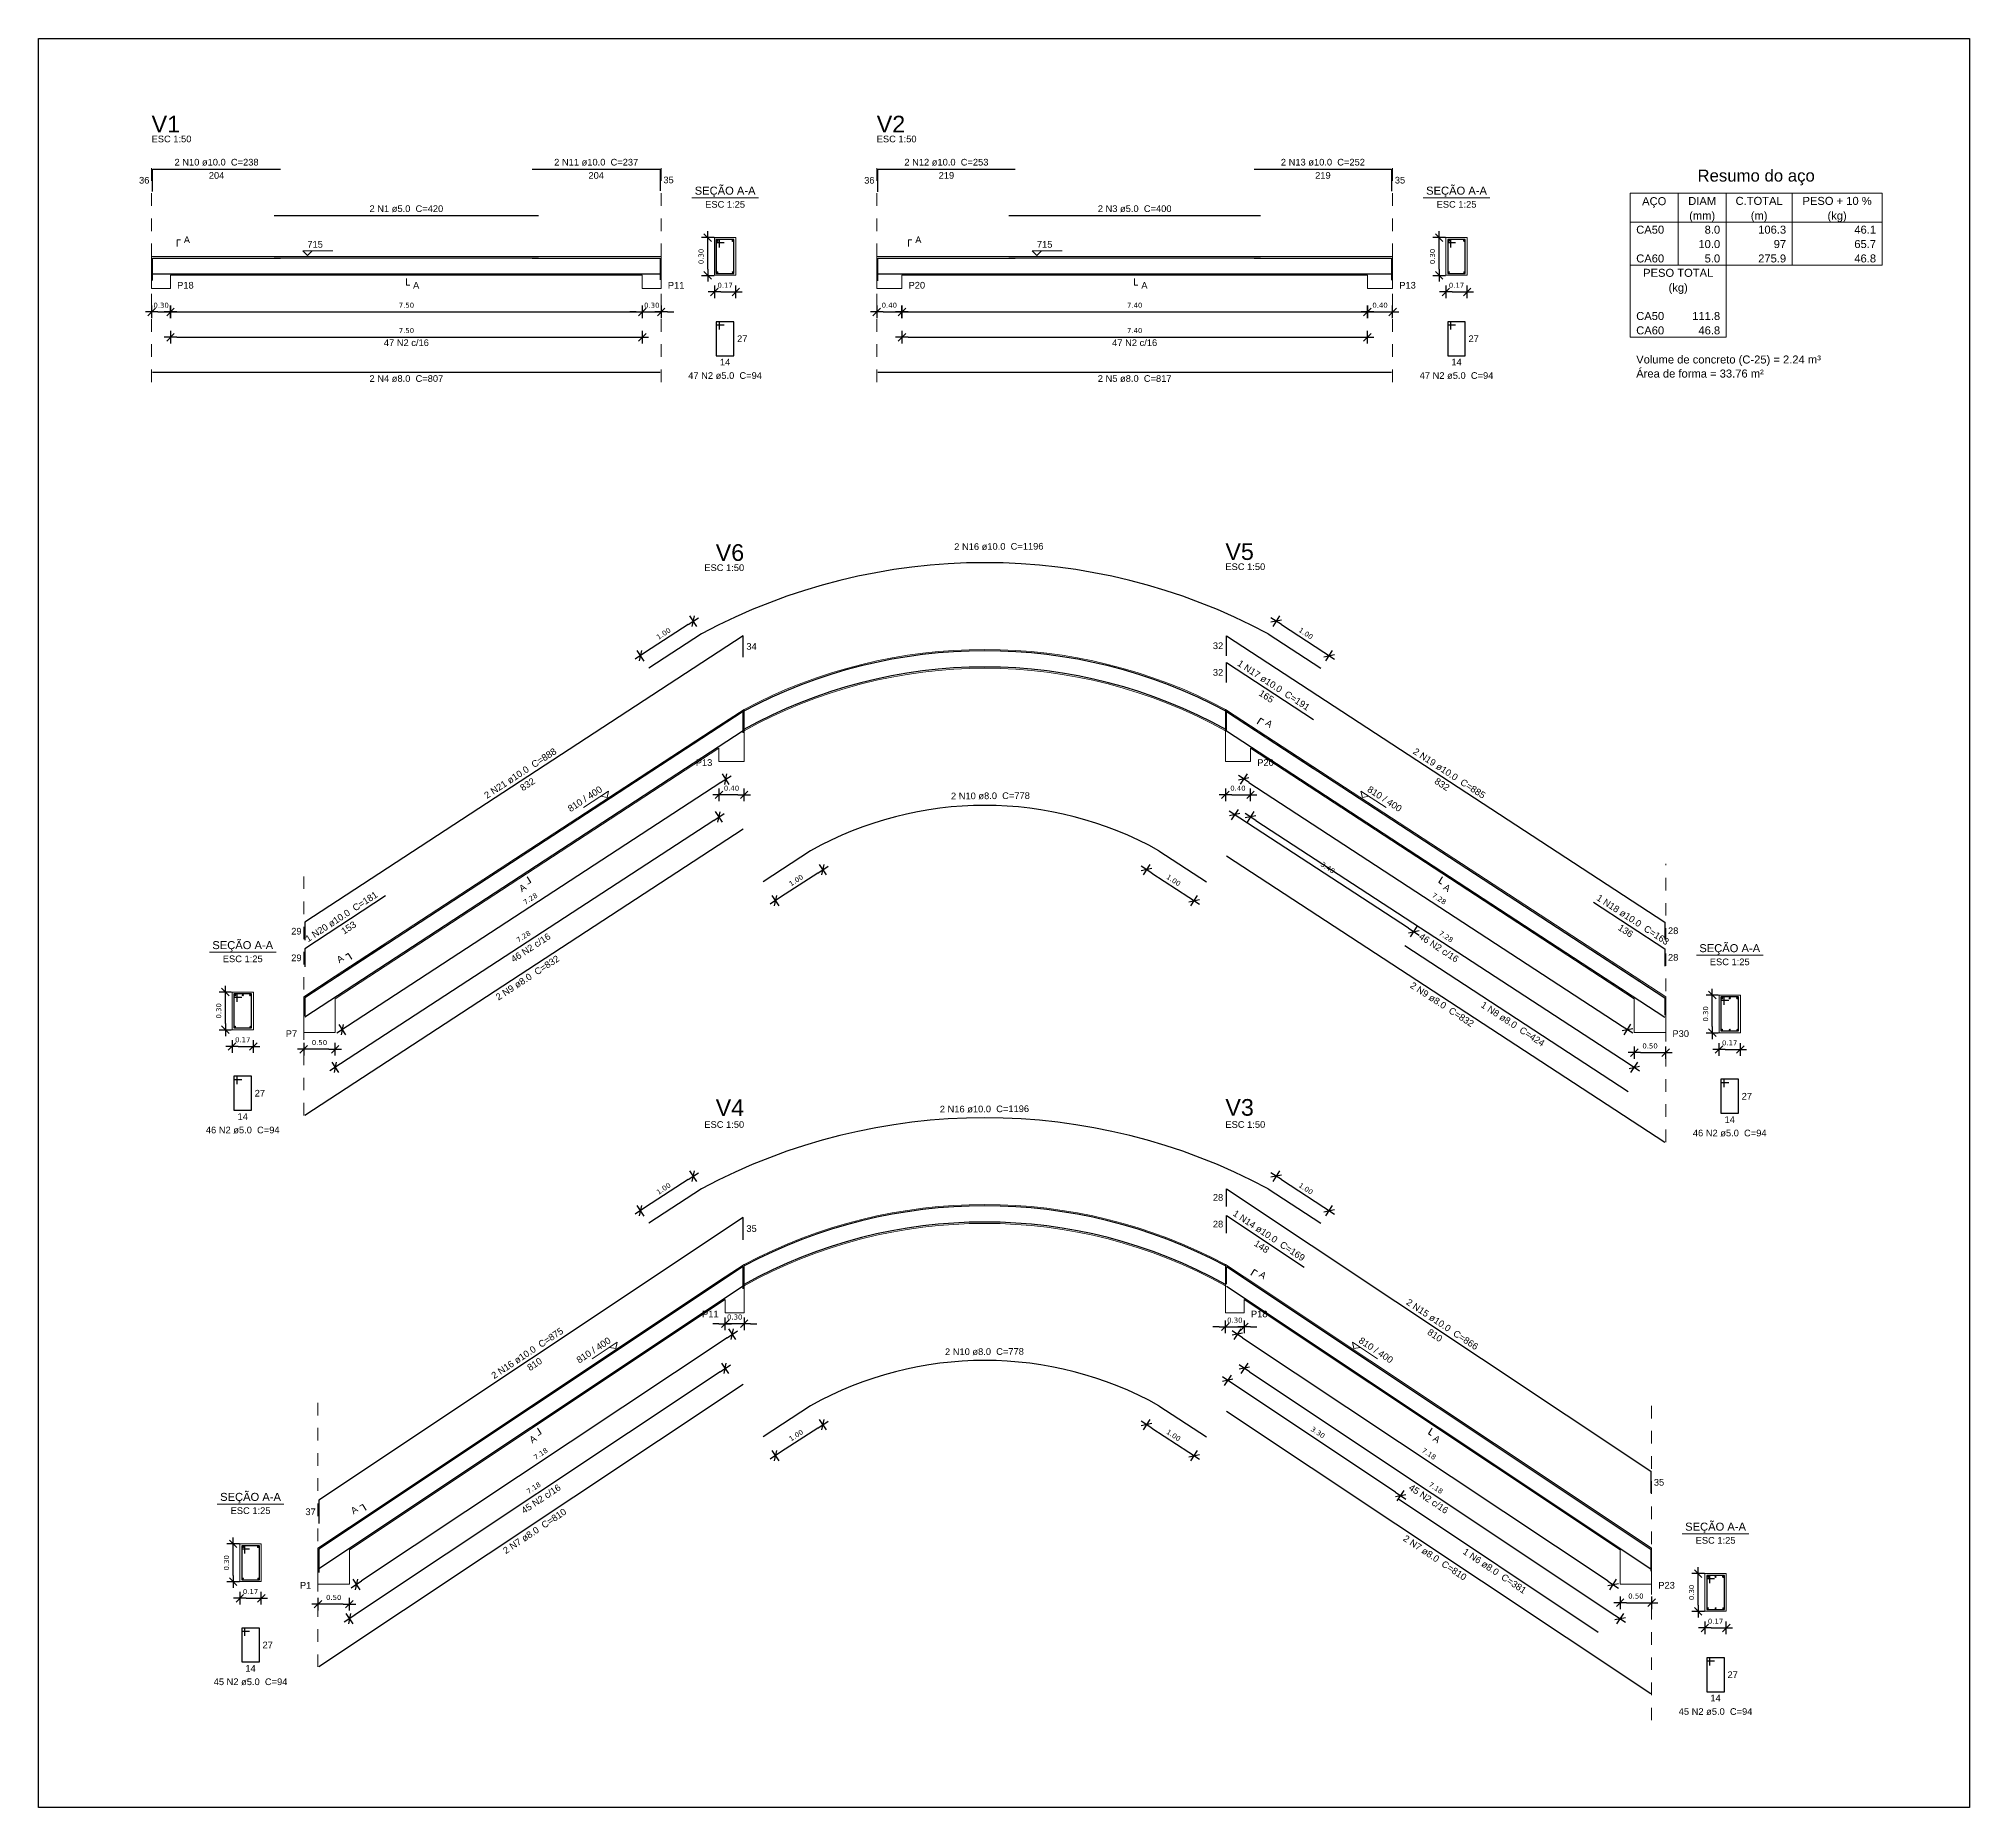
# Model space of a CAD drawing. Extents: x 25 to 1028, y -81 to 176.
# Drawn here: x 784.81 to 800.16, y 44.12 to 58.18 of the extents above; entities that cross this region are included whole.
import ezdxf

# ---------------------------------------------------------------- set-up
doc = ezdxf.new("R2010")
doc.units = 0
doc.header["$LTSCALE"] = 0.3
doc.header["$PDSIZE"] = 0.1
doc.linetypes.add('DOT2', pattern=[3.175, 0, -3.175])
doc.layers.get('0').update_dxf_attribs({"linetype": 'CONTINUOUS'})
doc.layers.get('Defpoints').update_dxf_attribs({"linetype": 'CONTINUOUS'})
doc.layers.add('ARQ-CTA-1_025', color=1, linetype='CONTINUOUS')
for name, color, linetype, lineweight in [('DT-Barras na forma', 2, 'CONTINUOUS', 30), ('DT-Barras no corte', 5, 'CONTINUOUS', 5), ('DT-Barras rebatidas', 2, 'CONTINUOUS', 30), ('DT-Forma', 5, 'CONTINUOUS', 5), ('DT-Pontilhado', 9, 'DOT2', 5), ('DT-Relação do aço', 9, 'CONTINUOUS', 5), ('DT-Textos', 7, 'CONTINUOUS', 5), ('DT-Título', 3, 'CONTINUOUS', 20)]:
    doc.layers.add(name, color=color, linetype=linetype, lineweight=lineweight)
doc.layers.add('VPort', color=45, linetype='CONTINUOUS', plot=False)
doc.styles.add('Arial', font='arial.ttf')
doc.styles.add('FNDE Texto Cota 0025', font='verdana.ttf', dxfattribs={"height": 0.04})
doc.dimstyles.new('Copy of FNDE 1-0025', dxfattribs={"dimscale": 5, "dimtxt": 0.04, "dimasz": 0.01, "dimexe": 0.15, "dimexo": 0.15, "dimgap": 0.005, "dimtad": 1, "dimlfac": 2, "dimzin": 1, "dimdsep": 46, "dimtxsty": 'FNDE Texto Cota 0025', "dimblk": 'tic', "dimcen": 0.015, "dimdle": 0.15, "dimse1": 1, "dimse2": 1, "dimclrd": 251, "dimclre": 251, "dimclrt": 256, "dimaunit": 1, "dimadec": 3, "dimazin": 0, "dimtfac": 1, "dimtix": 1, "dimtmove": 2, "dimatfit": 3, "dimfxl": 0.15, "dimtvp": 1, "dimtolj": 1, "dimtzin": 0, "dimarcsym": 0})
doc.dimstyles.new('FNDE 1-0025', dxfattribs={"dimscale": 5, "dimtxt": 0.04, "dimasz": 0.01, "dimexe": 0.15, "dimexo": 0.15, "dimgap": 0.005, "dimtad": 1, "dimzin": 1, "dimdsep": 46, "dimtxsty": 'FNDE Texto Cota 0025', "dimblk": 'tic', "dimcen": 0.015, "dimdle": 0.15, "dimse1": 1, "dimse2": 1, "dimclrd": 251, "dimclre": 251, "dimclrt": 256, "dimaunit": 1, "dimadec": 3, "dimazin": 0, "dimtfac": 1, "dimtix": 1, "dimtmove": 2, "dimatfit": 3, "dimfxl": 0.15, "dimtvp": 1, "dimtolj": 1, "dimtzin": 0, "dimarcsym": 0})

msp = doc.modelspace()

# ---------------------------------------------------------------- texts
at = {"layer": 'DT-Barras rebatidas', "color": 7, "char_height": 0.05295, "line_spacing_factor": 0.9, "style": 'Arial'}
for s, insert, width, attachment_point in [('36', (785.69021044, 57.0317289), 0.22708, 9), ('2 N10 ø10.0  C=238', (786.2238486, 57.17461191), 1.14372, 8), ('204', (786.22395365, 57.12371489), 0.29062, 2), ('2 N11 ø10.0  C=237', (789.2413486, 57.17461191), 1.14372, 8), ('204', (789.2414536, 57.12371491), 0.29062, 2), ('35', (789.77520319, 57.08778301), 0.22708, 1), ('36', (791.45345256, 57.03132575), 0.22708, 9), ('2 N12 ø10.0  C=253', (792.02459071, 57.17461191), 1.14372, 8), ('219', (792.02469577, 57.12371485), 0.29062, 2), ('2 N13 ø10.0  C=252', (795.01709071, 57.17461191), 1.14372, 8), ('219', (795.01719571, 57.12371491), 0.29062, 2), ('35', (795.58844531, 57.08597316), 0.22708, 1), ('2 N1 ø5.0  C=420', (787.7325986, 56.80511191), 1.01664, 8), ('2 N3 ø5.0  C=400', (793.52084071, 56.80511191), 1.01664, 8), ('47 N2 c/16', (787.7327036, 55.74022991), 0.6354, 8), ('27', (790.36073507, 55.8253884), 0.22708, 1), ('47 N2 c/16', (793.52094571, 55.74022991), 0.6354, 8), ('27', (796.17397719, 55.8253884), 0.22708, 1), ('14', (790.26572862, 55.6395899), 0.22708, 2), ('14', (796.07897074, 55.6395899), 0.22708, 2), ('2 N4 ø8.0  C=807', (787.7325986, 55.45486191), 1.01664, 8), ('47 N2 ø5.0  C=94', (790.2658486, 55.47861191), 1.01664, 8), ('2 N5 ø8.0  C=817', (793.52084071, 55.45486191), 1.01664, 8), ('47 N2 ø5.0  C=94', (796.07909071, 55.47861191), 1.01664, 8), ('34', (790.43470408, 53.32595988), 0.22708, 7), ('32', (794.22471782, 53.33114277), 0.22708, 9), ('32', (794.22471775, 53.11934277), 0.22708, 9), ('29', (786.89971078, 51.11589496), 0.22708, 3), ('28', (797.75971111, 51.11928278), 0.22708, 1), ('29', (786.89971122, 50.90409443), 0.22708, 3), ('28', (797.75971067, 50.90748217), 0.22708, 1), ('27', (786.52700893, 49.82805113), 0.22708, 1), ('27', (798.3452417, 49.80385263), 0.22708, 1), ('14', (786.4320032, 49.64225263), 0.22708, 2), ('14', (798.25023597, 49.61805413), 0.22708, 2), ('46 N2 ø5.0  C=94', (786.43193818, 49.48118888), 1.01664, 8), ('46 N2 ø5.0  C=94', (798.25035595, 49.45693888), 1.01664, 8), ('28', (794.22471782, 48.94566373), 0.22708, 9), ('35', (790.43470408, 48.6982702), 0.22708, 7), ('28', (794.22471775, 48.73386373), 0.22708, 9), ('35', (797.64721624, 46.73493504), 0.22708, 1), ('37', (787.01221064, 46.50061332), 0.22708, 3), ('27', (786.58914063, 45.44175607), 0.22708, 1), ('45 N2 ø5.0  C=94', (786.4940698, 45.09499108), 1.01664, 8), ('14', (786.49413483, 45.25595757), 0.22708, 2), ('27', (798.2327467, 45.20526282), 0.22708, 1), ('14', (798.13774097, 45.01946432), 0.22708, 2), ('45 N2 ø5.0  C=94', (798.13785595, 44.85849108), 1.01664, 8)]:
    msp.add_mtext(s, dxfattribs=dict(at, insert=insert, width=width, attachment_point=attachment_point))
for s, insert, width, attachment_point, rotation in [('2 N16 ø10.0  C=1196', (792.44172228, 54.12003388), 1.14372, 8, 0.290028828), ('1 N17 ø10.0  C=191', (794.61040826, 53.02134674), 1.14372, 8, 326.860962966), ('165', (794.58266406, 52.97881834), 0.29062, 2, 326.860962966), ('2 N21 ø10.0  C=888', (788.65276364, 52.32159674), 1.14372, 8, 33.139037034), ('2 N19 ø10.0  C=885', (796.00665826, 52.32159674), 1.14372, 8, 326.860962966), ('832', (788.68050765, 52.27905411), 0.29062, 2, 33.139037034), ('2 N10 ø8.0  C=778', (792.3746107, 52.13786045), 1.14372, 8, 0.290028828), ('832', (795.97891425, 52.27905414), 0.29062, 2, 326.860962966), ('1 N20 ø10.0  C=181', (787.23151364, 51.18184674), 1.14372, 8, 33.139037034), ('1 N18 ø10.0  C=163', (797.46540826, 51.15734674), 1.14372, 8, 326.860962966), ('153', (787.2592579, 51.13936772), 0.29062, 2, 33.139037034), ('136', (797.437664, 51.1148852), 0.29062, 2, 326.860962966), ('46 N2 c/16', (788.73551364, 50.93559674), 0.6354, 8, 33.139037034), ('46 N2 c/16', (795.92390826, 50.93559674), 0.6354, 8, 326.860962966), ('2 N9 ø8.0  C=832', (788.71051364, 50.69609674), 1.01664, 8, 33.139037034), ('2 N9 ø8.0  C=832', (795.94890826, 50.48409674), 1.01664, 8, 326.860962966), ('1 N8 ø8.0  C=424', (796.51140826, 50.32884674), 1.01664, 8, 326.860962966), ('2 N16 ø10.0  C=1196', (792.32710131, 49.64851898), 1.14372, 8, 0.290028828), ('1 N14 ø10.0  C=169', (794.57304305, 48.64691462), 1.14372, 8, 326.333841795), ('148', (794.54497725, 48.60473702), 0.29062, 2, 326.333841795), ('2 N15 ø10.0  C=866', (795.95054305, 47.94116462), 1.14372, 8, 326.333841795), ('2 N16 ø10.0  C=875', (788.70887885, 47.71181005), 1.14372, 8, 33.666158205), ('810', (795.92248, 47.8989484), 0.29062, 2, 326.333841795), ('2 N10 ø8.0  C=778', (792.32710131, 47.71951898), 1.14372, 8, 0.290028828), ('810', (788.73694439, 47.66959558), 0.29062, 2, 33.666158205), ('45 N2 c/16', (788.81737885, 46.55406005), 0.6354, 8, 33.666158205), ('45 N2 c/16', (795.84204305, 46.55411005), 0.6354, 8, 326.333841795), ('2 N7 ø8.0  C=810', (788.76737885, 46.29756005), 1.01664, 8, 33.666158205), ('2 N7 ø8.0  C=810', (795.89204305, 46.08586005), 1.01664, 8, 326.333841795), ('1 N6 ø8.0  C=381', (796.36704305, 45.98111005), 1.01664, 8, 326.333841795)]:
    msp.add_mtext(s, dxfattribs=dict(at, insert=insert, width=width, attachment_point=attachment_point, rotation=rotation))
at = {"layer": 'DT-Relação do aço', "color": 7, "line_spacing_factor": 0.9, "style": 'Arial'}
for s, insert, char_height, width, attachment_point in [('Resumo do aço', (798.460314, 57.01904518), 0.09531, 1.486836, 8), ('AÇO', (797.650179, 56.84113318), 0.06354, 0.228744, 8), ('DIAM', (798.031419, 56.86210138), 0.06354, 0.304992, 8), ('(mm)', (798.031419, 56.72676118), 0.06354, 0.304992, 8), ('C.TOTAL', (798.4841415, 56.86210138), 0.06354, 0.533736, 8), ('(m)', (798.4841415, 56.72676118), 0.06354, 0.228744, 8), ('PESO + 10 %', (799.1036565, 56.86210138), 0.06354, 0.838728, 8), ('(kg)', (799.1036565, 56.72676118), 0.06354, 0.304992, 8), ('CA50', (797.507214, 56.63335738), 0.06354, 0.304992, 7), ('8.0', (798.174384, 56.63335738), 0.06354, 0.228744, 9), ('106.3', (798.698589, 56.63335738), 0.06354, 0.38124, 9), ('46.1', (799.413414, 56.63335738), 0.06354, 0.304992, 9), ('10.0', (798.174384, 56.51898538), 0.06354, 0.304992, 9), ('97', (798.698589, 56.51898538), 0.06354, 0.152496, 9), ('65.7', (799.413414, 56.51898538), 0.06354, 0.304992, 9), ('CA60', (797.507214, 56.40461338), 0.06354, 0.304992, 7), ('PESO TOTAL', (797.840799, 56.29024138), 0.06354, 0.76248, 8), ('5.0', (798.174384, 56.40461338), 0.06354, 0.228744, 9), ('275.9', (798.698589, 56.40461338), 0.06354, 0.38124, 9), ('46.8', (799.413414, 56.40461338), 0.06354, 0.304992, 9), ('(kg)', (797.840799, 56.15490118), 0.06354, 0.304992, 8), ('CA50', (797.507214, 55.94712538), 0.06354, 0.304992, 7), ('111.8', (798.174384, 55.94712538), 0.06354, 0.38124, 9), ('CA60', (797.507214, 55.83275338), 0.06354, 0.304992, 7), ('46.8', (798.174384, 55.83275338), 0.06354, 0.304992, 9), ('Área de forma = 33.76 m²', (797.507214, 55.48963738), 0.06354, 1.829952, 7), ('Volume de concreto (C-25) = 2.24 m³', (797.507214, 55.58304118), 0.06354, 2.66868, 7)]:
    msp.add_mtext(s, dxfattribs=dict(at, insert=insert, char_height=char_height, width=width, attachment_point=attachment_point))
at = {"layer": 'DT-Textos', "line_spacing_factor": 0.798, "style": 'Arial'}
for s, insert, char_height, width, attachment_point in [('ESC 1:50', (785.7075986, 57.35986191), 0.05295, 0.50832, 7), ('ESC 1:50', (791.47084071, 57.35986191), 0.05295, 0.50832, 7), ('SEÇÃO A-A', (790.2658486, 56.92488841), 0.06354, 0.686232, 8), ('SEÇÃO A-A', (796.07909071, 56.92488841), 0.06354, 0.686232, 8), ('ESC 1:25', (790.2658486, 56.83986191), 0.05295, 0.50832, 8), ('ESC 1:25', (796.07909071, 56.83986191), 0.05295, 0.50832, 8), ('A', (785.9635986, 56.55911191), 0.05295, 0.06354, 7), ('715', (786.9455986, 56.52186191), 0.05295, 0.19062, 7), ('A', (791.77684071, 56.55911191), 0.05295, 0.06354, 7), ('715', (792.74384071, 56.52186191), 0.05295, 0.19062, 7), ('P18', (785.9105986, 56.19711191), 0.05295, 0.19062, 7), ('A', (787.7855986, 56.19711191), 0.05295, 0.06354, 7), ('P11', (789.8105986, 56.19711191), 0.05295, 0.19062, 7), ('P20', (791.72384071, 56.19711191), 0.05295, 0.19062, 7), ('A', (793.57384071, 56.19711191), 0.05295, 0.06354, 7), ('P13', (795.62384071, 56.19711191), 0.05295, 0.19062, 7), ('ESC 1:50', (790.41731595, 53.95184735), 0.05295, 0.50832, 9), ('ESC 1:50', (794.24210595, 53.95928203), 0.05295, 0.50832, 7), ('P13', (790.16431595, 52.40268888), 0.05295, 0.19062, 9), ('P20', (794.49510595, 52.40268888), 0.05295, 0.19062, 7), ('SEÇÃO A-A', (786.43193818, 50.92746538), 0.06354, 0.686232, 8), ('SEÇÃO A-A', (798.25035595, 50.90321538), 0.06354, 0.686232, 8), ('ESC 1:25', (786.43193818, 50.84243888), 0.05295, 0.50832, 8), ('ESC 1:25', (798.25035595, 50.81843888), 0.05295, 0.50832, 8), ('P7', (786.86431595, 50.24818888), 0.05295, 0.12708, 9), ('P30', (797.79510595, 50.24818888), 0.05295, 0.19062, 7), ('ESC 1:50', (790.41731595, 49.52551256), 0.05295, 0.50832, 9), ('ESC 1:50', (794.24210595, 49.52551256), 0.05295, 0.50832, 7), ('P11', (790.21431595, 48.01949108), 0.05295, 0.19062, 9), ('P18', (794.44510595, 48.01954108), 0.05295, 0.19062, 7), ('SEÇÃO A-A', (786.4940698, 46.54126758), 0.06354, 0.686232, 8), ('ESC 1:25', (786.4940698, 46.45624108), 0.05295, 0.50832, 8), ('SEÇÃO A-A', (798.13785595, 46.30476758), 0.06354, 0.686232, 8), ('ESC 1:25', (798.13785595, 46.21974108), 0.05295, 0.50832, 8), ('P1', (786.97681595, 45.86299108), 0.05295, 0.12708, 9), ('P23', (797.68260595, 45.86304108), 0.05295, 0.19062, 7)]:
    msp.add_mtext(s, dxfattribs=dict(at, insert=insert, char_height=char_height, width=width, attachment_point=attachment_point))
at = {"layer": 'DT-Textos', "char_height": 0.05295, "line_spacing_factor": 0.798, "style": 'Arial'}
for s, insert, width, attachment_point, rotation in [('A', (794.55390826, 52.73134674), 0.06354, 7, 326.86012113), ('810 / 400', (789.29551367, 52.20284676), 0.57186, 9, 33.139037034), ('810 / 400', (795.36390822, 52.20284676), 0.57186, 7, 326.860962966), ('A', (788.69126363, 51.42559674), 0.06354, 9, 33.13987887), ('A', (795.96815826, 51.42559674), 0.06354, 7, 326.86012113), ('A', (787.24076363, 50.86109674), 0.06354, 9, 33.13987887), ('A', (794.50379305, 48.34761004), 0.06354, 7, 326.332999958), ('810 / 400', (789.36362874, 47.82180997), 0.57186, 9, 33.666158205), ('810 / 400', (795.29579316, 47.82185997), 0.57186, 7, 326.333841795), ('A', (788.77337885, 47.04381004), 0.06354, 9, 33.667000042), ('A', (795.88604305, 47.04361004), 0.06354, 7, 326.332999958), ('A', (787.35337885, 46.48081004), 0.06354, 9, 33.667000042)]:
    msp.add_mtext(s, dxfattribs=dict(at, insert=insert, width=width, attachment_point=attachment_point, rotation=rotation))
at = {"layer": 'DT-Título', "char_height": 0.132375, "width": 0.3177, "line_spacing_factor": 0.798, "style": 'Arial'}
for s, insert, attachment_point in [('V1', (785.7075986, 57.43932216), 7), ('V2', (791.47084071, 57.43932216), 7), ('V5', (794.24210595, 54.03874228), 7), ('V6', (790.41731595, 54.0313076), 9), ('V4', (790.41731595, 49.62072115), 9), ('V3', (794.24210595, 49.62072115), 7)]:
    msp.add_mtext(s, dxfattribs=dict(at, insert=insert, attachment_point=attachment_point))

# ---------------------------------------------------------------- blocks, each defined once
blk = doc.blocks.new('tic')
at = {"color": 251}
for p, q in [((-1, 0), (1, 0)), ((0, -1), (0, 1))]:
    blk.add_line(p, q, dxfattribs=at)
blk.add_line((-0.6, -0.6), (0.6, 0.6))
blk = doc.blocks.new('*D638')
at = {"layer": 'ARQ-CTA-1_025', "color": 251, "lineweight": -2, "transparency": 16777216}
blk.add_line((785.758, 56.012), (785.808, 56.012), dxfattribs=at)
at = {"layer": 'Defpoints', "color": 0, "transparency": 16777216}
for p in [(785.708, 56.144), (785.858, 56.144), (785.858, 56.012)]:
    blk.add_point(p, dxfattribs=at)
at = {"layer": 'ARQ-CTA-1_025', "color": 251, "lineweight": -2, "transparency": 16777216, "xscale": 0.05, "yscale": 0.05, "zscale": 0.05, "rotation": 180}
blk.add_blockref('tic', (785.708, 56.012), dxfattribs=at)
at = {"layer": 'ARQ-CTA-1_025', "color": 251, "lineweight": -2, "transparency": 16777216, "xscale": 0.05, "yscale": 0.05, "zscale": 0.05}
blk.add_blockref('tic', (785.858, 56.012), dxfattribs=at)
at = {"layer": 'ARQ-CTA-1_025', "transparency": 16777216, "insert": (785.783, 56.065), "char_height": 0.04, "attachment_point": 5, "style": 'FNDE Texto Cota 0025'}
blk.add_mtext('\\A1;0.30', dxfattribs=at)
blk = doc.blocks.new('*D639')
at = {"layer": 'ARQ-CTA-1_025', "color": 251, "lineweight": -2, "transparency": 16777216}
blk.add_line((785.908, 56.012), (789.558, 56.012), dxfattribs=at)
at = {"layer": 'Defpoints', "color": 0, "transparency": 16777216}
for p in [(785.858, 56.144), (789.608, 56.144), (789.608, 56.012)]:
    blk.add_point(p, dxfattribs=at)
at = {"layer": 'ARQ-CTA-1_025', "color": 251, "lineweight": -2, "transparency": 16777216, "xscale": 0.05, "yscale": 0.05, "zscale": 0.05, "rotation": 180}
blk.add_blockref('tic', (785.858, 56.012), dxfattribs=at)
at = {"layer": 'ARQ-CTA-1_025', "color": 251, "lineweight": -2, "transparency": 16777216, "xscale": 0.05, "yscale": 0.05, "zscale": 0.05}
blk.add_blockref('tic', (789.608, 56.012), dxfattribs=at)
at = {"layer": 'ARQ-CTA-1_025', "transparency": 16777216, "insert": (787.733, 56.065), "char_height": 0.04, "attachment_point": 5, "style": 'FNDE Texto Cota 0025'}
blk.add_mtext('\\A1;7.50', dxfattribs=at)
blk = doc.blocks.new('*D640')
at = {"layer": 'ARQ-CTA-1_025', "color": 251, "lineweight": -2, "transparency": 16777216}
for p, q in [((789.558, 56.012), (789.508, 56.012)), ((789.608, 56.012), (789.758, 56.012)), ((789.808, 56.012), (789.858, 56.012))]:
    blk.add_line(p, q, dxfattribs=at)
at = {"layer": 'Defpoints', "color": 0, "transparency": 16777216}
for p in [(789.608, 56.144), (789.758, 56.144), (789.758, 56.012)]:
    blk.add_point(p, dxfattribs=at)
at = {"layer": 'ARQ-CTA-1_025', "color": 251, "lineweight": -2, "transparency": 16777216, "xscale": 0.05, "yscale": 0.05, "zscale": 0.05}
blk.add_blockref('tic', (789.608, 56.012), dxfattribs=at)
at = {"layer": 'ARQ-CTA-1_025', "color": 251, "lineweight": -2, "transparency": 16777216, "xscale": 0.05, "yscale": 0.05, "zscale": 0.05, "rotation": 180}
blk.add_blockref('tic', (789.758, 56.012), dxfattribs=at)
at = {"layer": 'ARQ-CTA-1_025', "transparency": 16777216, "insert": (789.683, 56.065), "char_height": 0.04, "attachment_point": 5, "style": 'FNDE Texto Cota 0025'}
blk.add_mtext('\\A1;0.30', dxfattribs=at)
blk = doc.blocks.new('*D641')
at = {"layer": 'ARQ-CTA-1_025', "color": 251, "lineweight": -2, "transparency": 16777216}
blk.add_line((790.128, 56.353), (790.128, 56.553), dxfattribs=at)
at = {"layer": 'Defpoints', "color": 0, "transparency": 16777216}
for p in [(790.128, 56.603), (790.181, 56.603), (790.181, 56.303)]:
    blk.add_point(p, dxfattribs=at)
at = {"layer": 'ARQ-CTA-1_025', "color": 251, "lineweight": -2, "transparency": 16777216, "xscale": 0.05, "yscale": 0.05, "zscale": 0.05}
for p, rotation in [((790.128, 56.603), 90), ((790.128, 56.303), 270)]:
    blk.add_blockref('tic', p, dxfattribs=dict(at, rotation=rotation))
at = {"layer": 'ARQ-CTA-1_025', "transparency": 16777216, "insert": (790.075, 56.453), "char_height": 0.04, "attachment_point": 5, "rotation": 90, "style": 'FNDE Texto Cota 0025'}
blk.add_mtext('\\A1;0.30', dxfattribs=at)
blk = doc.blocks.new('*D642')
at = {"layer": 'ARQ-CTA-1_025', "color": 251, "lineweight": -2, "transparency": 16777216}
blk.add_line((790.231, 56.171), (790.301, 56.171), dxfattribs=at)
at = {"layer": 'Defpoints', "color": 0, "transparency": 16777216}
for p in [(790.181, 56.303), (790.351, 56.303), (790.351, 56.171)]:
    blk.add_point(p, dxfattribs=at)
at = {"layer": 'ARQ-CTA-1_025', "color": 251, "lineweight": -2, "transparency": 16777216, "xscale": 0.05, "yscale": 0.05, "zscale": 0.05, "rotation": 180}
blk.add_blockref('tic', (790.181, 56.171), dxfattribs=at)
at = {"layer": 'ARQ-CTA-1_025', "color": 251, "lineweight": -2, "transparency": 16777216, "xscale": 0.05, "yscale": 0.05, "zscale": 0.05}
blk.add_blockref('tic', (790.351, 56.171), dxfattribs=at)
at = {"layer": 'ARQ-CTA-1_025', "transparency": 16777216, "insert": (790.266, 56.224), "char_height": 0.04, "attachment_point": 5, "style": 'FNDE Texto Cota 0025'}
blk.add_mtext('\\A1;0.17', dxfattribs=at)
blk = doc.blocks.new('*D643')
at = {"layer": 'ARQ-CTA-1_025', "color": 251, "lineweight": -2, "transparency": 16777216}
blk.add_line((785.908, 55.811), (789.558, 55.811), dxfattribs=at)
at = {"layer": 'Defpoints', "color": 0, "transparency": 16777216}
for p in [(785.858, 55.943), (789.608, 55.943), (789.608, 55.811)]:
    blk.add_point(p, dxfattribs=at)
at = {"layer": 'ARQ-CTA-1_025', "color": 251, "lineweight": -2, "transparency": 16777216, "xscale": 0.05, "yscale": 0.05, "zscale": 0.05, "rotation": 180}
blk.add_blockref('tic', (785.858, 55.811), dxfattribs=at)
at = {"layer": 'ARQ-CTA-1_025', "color": 251, "lineweight": -2, "transparency": 16777216, "xscale": 0.05, "yscale": 0.05, "zscale": 0.05}
blk.add_blockref('tic', (789.608, 55.811), dxfattribs=at)
at = {"layer": 'ARQ-CTA-1_025', "transparency": 16777216, "insert": (787.733, 55.864), "char_height": 0.04, "attachment_point": 5, "style": 'FNDE Texto Cota 0025'}
blk.add_mtext('\\A1;7.50', dxfattribs=at)
blk = doc.blocks.new('*D644')
at = {"layer": 'ARQ-CTA-1_025', "color": 251, "lineweight": -2, "transparency": 16777216}
blk.add_line((791.521, 56.012), (791.621, 56.012), dxfattribs=at)
at = {"layer": 'Defpoints', "color": 0, "transparency": 16777216}
for p in [(791.471, 56.144), (791.671, 56.144), (791.671, 56.012)]:
    blk.add_point(p, dxfattribs=at)
at = {"layer": 'ARQ-CTA-1_025', "color": 251, "lineweight": -2, "transparency": 16777216, "xscale": 0.05, "yscale": 0.05, "zscale": 0.05, "rotation": 180}
blk.add_blockref('tic', (791.471, 56.012), dxfattribs=at)
at = {"layer": 'ARQ-CTA-1_025', "color": 251, "lineweight": -2, "transparency": 16777216, "xscale": 0.05, "yscale": 0.05, "zscale": 0.05}
blk.add_blockref('tic', (791.671, 56.012), dxfattribs=at)
at = {"layer": 'ARQ-CTA-1_025', "transparency": 16777216, "insert": (791.571, 56.065), "char_height": 0.04, "attachment_point": 5, "style": 'FNDE Texto Cota 0025'}
blk.add_mtext('\\A1;0.40', dxfattribs=at)
blk = doc.blocks.new('*D645')
at = {"layer": 'ARQ-CTA-1_025', "color": 251, "lineweight": -2, "transparency": 16777216}
blk.add_line((791.721, 56.012), (795.321, 56.012), dxfattribs=at)
at = {"layer": 'Defpoints', "color": 0, "transparency": 16777216}
for p in [(791.671, 56.144), (795.371, 56.144), (795.371, 56.012)]:
    blk.add_point(p, dxfattribs=at)
at = {"layer": 'ARQ-CTA-1_025', "color": 251, "lineweight": -2, "transparency": 16777216, "xscale": 0.05, "yscale": 0.05, "zscale": 0.05, "rotation": 180}
blk.add_blockref('tic', (791.671, 56.012), dxfattribs=at)
at = {"layer": 'ARQ-CTA-1_025', "color": 251, "lineweight": -2, "transparency": 16777216, "xscale": 0.05, "yscale": 0.05, "zscale": 0.05}
blk.add_blockref('tic', (795.371, 56.012), dxfattribs=at)
at = {"layer": 'ARQ-CTA-1_025', "transparency": 16777216, "insert": (793.521, 56.065), "char_height": 0.04, "attachment_point": 5, "style": 'FNDE Texto Cota 0025'}
blk.add_mtext('\\A1;7.40', dxfattribs=at)
blk = doc.blocks.new('*D646')
at = {"layer": 'ARQ-CTA-1_025', "color": 251, "lineweight": -2, "transparency": 16777216}
blk.add_line((795.421, 56.012), (795.521, 56.012), dxfattribs=at)
at = {"layer": 'Defpoints', "color": 0, "transparency": 16777216}
for p in [(795.371, 56.144), (795.571, 56.144), (795.571, 56.012)]:
    blk.add_point(p, dxfattribs=at)
at = {"layer": 'ARQ-CTA-1_025', "color": 251, "lineweight": -2, "transparency": 16777216, "xscale": 0.05, "yscale": 0.05, "zscale": 0.05, "rotation": 180}
blk.add_blockref('tic', (795.371, 56.012), dxfattribs=at)
at = {"layer": 'ARQ-CTA-1_025', "color": 251, "lineweight": -2, "transparency": 16777216, "xscale": 0.05, "yscale": 0.05, "zscale": 0.05}
blk.add_blockref('tic', (795.571, 56.012), dxfattribs=at)
at = {"layer": 'ARQ-CTA-1_025', "transparency": 16777216, "insert": (795.471, 56.065), "char_height": 0.04, "attachment_point": 5, "style": 'FNDE Texto Cota 0025'}
blk.add_mtext('\\A1;0.40', dxfattribs=at)
blk = doc.blocks.new('*D617')
at = {"layer": 'ARQ-CTA-1_025', "color": 251, "lineweight": -2, "transparency": 16777216}
blk.add_line((795.941, 56.353), (795.941, 56.553), dxfattribs=at)
at = {"layer": 'Defpoints', "color": 0, "transparency": 16777216}
for p in [(795.941, 56.603), (795.994, 56.603), (795.994, 56.303)]:
    blk.add_point(p, dxfattribs=at)
at = {"layer": 'ARQ-CTA-1_025', "color": 251, "lineweight": -2, "transparency": 16777216, "xscale": 0.05, "yscale": 0.05, "zscale": 0.05}
for p, rotation in [((795.941, 56.603), 90), ((795.941, 56.303), 270)]:
    blk.add_blockref('tic', p, dxfattribs=dict(at, rotation=rotation))
at = {"layer": 'ARQ-CTA-1_025', "transparency": 16777216, "insert": (795.888, 56.453), "char_height": 0.04, "attachment_point": 5, "rotation": 90, "style": 'FNDE Texto Cota 0025'}
blk.add_mtext('\\A1;0.30', dxfattribs=at)
blk = doc.blocks.new('*D618')
at = {"layer": 'ARQ-CTA-1_025', "color": 251, "lineweight": -2, "transparency": 16777216}
blk.add_line((796.044, 56.171), (796.114, 56.171), dxfattribs=at)
at = {"layer": 'Defpoints', "color": 0, "transparency": 16777216}
for p in [(795.994, 56.303), (796.164, 56.303), (796.164, 56.171)]:
    blk.add_point(p, dxfattribs=at)
at = {"layer": 'ARQ-CTA-1_025', "color": 251, "lineweight": -2, "transparency": 16777216, "xscale": 0.05, "yscale": 0.05, "zscale": 0.05, "rotation": 180}
blk.add_blockref('tic', (795.994, 56.171), dxfattribs=at)
at = {"layer": 'ARQ-CTA-1_025', "color": 251, "lineweight": -2, "transparency": 16777216, "xscale": 0.05, "yscale": 0.05, "zscale": 0.05}
blk.add_blockref('tic', (796.164, 56.171), dxfattribs=at)
at = {"layer": 'ARQ-CTA-1_025', "transparency": 16777216, "insert": (796.079, 56.224), "char_height": 0.04, "attachment_point": 5, "style": 'FNDE Texto Cota 0025'}
blk.add_mtext('\\A1;0.17', dxfattribs=at)
blk = doc.blocks.new('*D619')
at = {"layer": 'ARQ-CTA-1_025', "color": 251, "lineweight": -2, "transparency": 16777216}
blk.add_line((791.721, 55.811), (795.321, 55.811), dxfattribs=at)
at = {"layer": 'Defpoints', "color": 0, "transparency": 16777216}
for p in [(791.671, 55.943), (795.371, 55.943), (795.371, 55.811)]:
    blk.add_point(p, dxfattribs=at)
at = {"layer": 'ARQ-CTA-1_025', "color": 251, "lineweight": -2, "transparency": 16777216, "xscale": 0.05, "yscale": 0.05, "zscale": 0.05, "rotation": 180}
blk.add_blockref('tic', (791.671, 55.811), dxfattribs=at)
at = {"layer": 'ARQ-CTA-1_025', "color": 251, "lineweight": -2, "transparency": 16777216, "xscale": 0.05, "yscale": 0.05, "zscale": 0.05}
blk.add_blockref('tic', (795.371, 55.811), dxfattribs=at)
at = {"layer": 'ARQ-CTA-1_025', "transparency": 16777216, "insert": (793.521, 55.864), "char_height": 0.04, "attachment_point": 5, "style": 'FNDE Texto Cota 0025'}
blk.add_mtext('\\A1;7.40', dxfattribs=at)
blk = doc.blocks.new('*D620')
at = {"layer": 'ARQ-CTA-1_025', "color": 251, "lineweight": -2, "transparency": 16777216}
for p, q in [((794.192, 47.944), (794.142, 47.944)), ((794.242, 47.944), (794.392, 47.944)), ((794.442, 47.944), (794.492, 47.944))]:
    blk.add_line(p, q, dxfattribs=at)
at = {"layer": 'Defpoints', "color": 0, "transparency": 16777216}
for p in [(794.242, 48.076), (794.392, 48.076), (794.392, 47.944)]:
    blk.add_point(p, dxfattribs=at)
at = {"layer": 'ARQ-CTA-1_025', "color": 251, "lineweight": -2, "transparency": 16777216, "xscale": 0.05, "yscale": 0.05, "zscale": 0.05}
blk.add_blockref('tic', (794.242, 47.944), dxfattribs=at)
at = {"layer": 'ARQ-CTA-1_025', "color": 251, "lineweight": -2, "transparency": 16777216, "xscale": 0.05, "yscale": 0.05, "zscale": 0.05, "rotation": 180}
blk.add_blockref('tic', (794.392, 47.944), dxfattribs=at)
at = {"layer": 'ARQ-CTA-1_025', "transparency": 16777216, "insert": (794.317, 47.997), "char_height": 0.04, "attachment_point": 5, "style": 'FNDE Texto Cota 0025'}
blk.add_mtext('\\A1;0.30', dxfattribs=at)
blk = doc.blocks.new('*D621')
at = {"layer": 'ARQ-CTA-1_025', "color": 251, "lineweight": -2, "transparency": 16777216}
blk.add_line((794.378, 47.858), (797.283, 45.924), dxfattribs=at)
at = {"layer": 'Defpoints', "color": 0, "transparency": 16777216}
for p in [(794.337, 47.886), (797.324, 45.896), (797.324, 45.896)]:
    blk.add_point(p, dxfattribs=at)
at = {"layer": 'ARQ-CTA-1_025', "color": 251, "lineweight": -2, "transparency": 16777216, "xscale": 0.05, "yscale": 0.05, "zscale": 0.05}
for p, rotation in [((794.337, 47.886), 146.3314173619042), ((797.324, 45.896), 326.3314173619042)]:
    blk.add_blockref('tic', p, dxfattribs=dict(at, rotation=rotation))
at = {"layer": 'ARQ-CTA-1_025', "transparency": 16777216, "insert": (795.86, 46.935), "char_height": 0.04, "attachment_point": 5, "rotation": 326.3314, "style": 'FNDE Texto Cota 0025'}
blk.add_mtext('\\A1;7.18', dxfattribs=at)
blk = doc.blocks.new('*D622')
at = {"layer": 'ARQ-CTA-1_025', "color": 251, "lineweight": -2, "transparency": 16777216}
blk.add_line((797.43, 45.751), (797.58, 45.751), dxfattribs=at)
at = {"layer": 'Defpoints', "color": 0, "transparency": 16777216}
for p in [(797.38, 45.883), (797.63, 45.883), (797.63, 45.751)]:
    blk.add_point(p, dxfattribs=at)
at = {"layer": 'ARQ-CTA-1_025', "color": 251, "lineweight": -2, "transparency": 16777216, "xscale": 0.05, "yscale": 0.05, "zscale": 0.05, "rotation": 180}
blk.add_blockref('tic', (797.38, 45.751), dxfattribs=at)
at = {"layer": 'ARQ-CTA-1_025', "color": 251, "lineweight": -2, "transparency": 16777216, "xscale": 0.05, "yscale": 0.05, "zscale": 0.05}
blk.add_blockref('tic', (797.63, 45.751), dxfattribs=at)
at = {"layer": 'ARQ-CTA-1_025', "transparency": 16777216, "insert": (797.505, 45.804), "char_height": 0.04, "attachment_point": 5, "style": 'FNDE Texto Cota 0025'}
blk.add_mtext('\\A1;0.50', dxfattribs=at)
blk = doc.blocks.new('*D623')
at = {"layer": 'ARQ-CTA-1_025', "color": 251, "lineweight": -2, "transparency": 16777216}
blk.add_line((794.434, 47.588), (797.338, 45.653), dxfattribs=at)
at = {"layer": 'Defpoints', "color": 0, "transparency": 16777216}
for p in [(794.392, 47.615), (797.38, 45.625), (797.38, 45.625)]:
    blk.add_point(p, dxfattribs=at)
at = {"layer": 'ARQ-CTA-1_025', "color": 251, "lineweight": -2, "transparency": 16777216, "xscale": 0.05, "yscale": 0.05, "zscale": 0.05}
for p, rotation in [((794.392, 47.615), 146.3314173619042), ((797.38, 45.625), 326.3314173619042)]:
    blk.add_blockref('tic', p, dxfattribs=dict(at, rotation=rotation))
at = {"layer": 'ARQ-CTA-1_025', "transparency": 16777216, "insert": (795.915, 46.664), "char_height": 0.04, "attachment_point": 5, "rotation": 326.3314, "style": 'FNDE Texto Cota 0025'}
blk.add_mtext('\\A1;7.18', dxfattribs=at)
blk = doc.blocks.new('*D624')
at = {"layer": 'ARQ-CTA-1_025', "color": 251, "lineweight": -2, "transparency": 16777216}
blk.add_line((795.594, 46.631), (794.302, 47.491), dxfattribs=at)
at = {"layer": 'Defpoints', "color": 0, "transparency": 16777216}
for p in [(794.26, 47.519), (794.187, 47.409), (795.562, 46.493)]:
    blk.add_point(p, dxfattribs=at)
at = {"layer": 'ARQ-CTA-1_025', "color": 251, "lineweight": -2, "transparency": 16777216, "xscale": 0.05, "yscale": 0.05, "zscale": 0.05}
for p, rotation in [((794.26, 47.519), 146.3314201553209), ((795.635, 46.603), 326.3314201553209)]:
    blk.add_blockref('tic', p, dxfattribs=dict(at, rotation=rotation))
at = {"layer": 'ARQ-CTA-1_025', "transparency": 16777216, "insert": (794.977, 47.105), "char_height": 0.04, "attachment_point": 5, "rotation": 326.3314, "style": 'FNDE Texto Cota 0025'}
blk.add_mtext('\\A1;3.30', dxfattribs=at)
blk = doc.blocks.new('*D625')
at = {"layer": 'ARQ-CTA-1_025', "color": 251, "lineweight": -2, "transparency": 16777216}
blk.add_line((798, 45.733), (798, 45.933), dxfattribs=at)
at = {"layer": 'Defpoints', "color": 0, "transparency": 16777216}
for p in [(798, 45.983), (798.053, 45.983), (798.053, 45.683)]:
    blk.add_point(p, dxfattribs=at)
at = {"layer": 'ARQ-CTA-1_025', "color": 251, "lineweight": -2, "transparency": 16777216, "xscale": 0.05, "yscale": 0.05, "zscale": 0.05}
for p, rotation in [((798, 45.983), 90), ((798, 45.683), 270)]:
    blk.add_blockref('tic', p, dxfattribs=dict(at, rotation=rotation))
at = {"layer": 'ARQ-CTA-1_025', "transparency": 16777216, "insert": (797.947, 45.833), "char_height": 0.04, "attachment_point": 5, "rotation": 90, "style": 'FNDE Texto Cota 0025'}
blk.add_mtext('\\A1;0.30', dxfattribs=at)
blk = doc.blocks.new('*D626')
at = {"layer": 'ARQ-CTA-1_025', "color": 251, "lineweight": -2, "transparency": 16777216}
blk.add_line((798.103, 45.551), (798.173, 45.551), dxfattribs=at)
at = {"layer": 'Defpoints', "color": 0, "transparency": 16777216}
for p in [(798.053, 45.683), (798.223, 45.683), (798.223, 45.551)]:
    blk.add_point(p, dxfattribs=at)
at = {"layer": 'ARQ-CTA-1_025', "color": 251, "lineweight": -2, "transparency": 16777216, "xscale": 0.05, "yscale": 0.05, "zscale": 0.05, "rotation": 180}
blk.add_blockref('tic', (798.053, 45.551), dxfattribs=at)
at = {"layer": 'ARQ-CTA-1_025', "color": 251, "lineweight": -2, "transparency": 16777216, "xscale": 0.05, "yscale": 0.05, "zscale": 0.05}
blk.add_blockref('tic', (798.223, 45.551), dxfattribs=at)
at = {"layer": 'ARQ-CTA-1_025', "transparency": 16777216, "insert": (798.138, 45.604), "char_height": 0.04, "attachment_point": 5, "style": 'FNDE Texto Cota 0025'}
blk.add_mtext('\\A1;0.17', dxfattribs=at)
blk = doc.blocks.new('*D627')
at = {"layer": 'ARQ-CTA-1_025', "color": 251, "lineweight": -2, "transparency": 16777216}
blk.add_line((786.356, 45.969), (786.356, 46.169), dxfattribs=at)
at = {"layer": 'Defpoints', "color": 0, "transparency": 16777216}
for p in [(786.356, 46.219), (786.409, 46.219), (786.409, 45.919)]:
    blk.add_point(p, dxfattribs=at)
at = {"layer": 'ARQ-CTA-1_025', "color": 251, "lineweight": -2, "transparency": 16777216, "xscale": 0.05, "yscale": 0.05, "zscale": 0.05}
for p, rotation in [((786.356, 46.219), 90), ((786.356, 45.919), 270)]:
    blk.add_blockref('tic', p, dxfattribs=dict(at, rotation=rotation))
at = {"layer": 'ARQ-CTA-1_025', "transparency": 16777216, "insert": (786.303, 46.069), "char_height": 0.04, "attachment_point": 5, "rotation": 90, "style": 'FNDE Texto Cota 0025'}
blk.add_mtext('\\A1;0.30', dxfattribs=at)
blk = doc.blocks.new('*D628')
at = {"layer": 'ARQ-CTA-1_025', "color": 251, "lineweight": -2, "transparency": 16777216}
blk.add_line((786.459, 45.787), (786.529, 45.787), dxfattribs=at)
at = {"layer": 'Defpoints', "color": 0, "transparency": 16777216}
for p in [(786.409, 45.919), (786.579, 45.919), (786.579, 45.787)]:
    blk.add_point(p, dxfattribs=at)
at = {"layer": 'ARQ-CTA-1_025', "color": 251, "lineweight": -2, "transparency": 16777216, "xscale": 0.05, "yscale": 0.05, "zscale": 0.05, "rotation": 180}
blk.add_blockref('tic', (786.409, 45.787), dxfattribs=at)
at = {"layer": 'ARQ-CTA-1_025', "color": 251, "lineweight": -2, "transparency": 16777216, "xscale": 0.05, "yscale": 0.05, "zscale": 0.05}
blk.add_blockref('tic', (786.579, 45.787), dxfattribs=at)
at = {"layer": 'ARQ-CTA-1_025', "transparency": 16777216, "insert": (786.494, 45.84), "char_height": 0.04, "attachment_point": 5, "style": 'FNDE Texto Cota 0025'}
blk.add_mtext('\\A1;0.17', dxfattribs=at)
blk = doc.blocks.new('*D629')
at = {"layer": 'ARQ-CTA-1_025', "color": 251, "lineweight": -2, "transparency": 16777216}
blk.add_line((794.292, 52.173), (794.392, 52.173), dxfattribs=at)
at = {"layer": 'Defpoints', "color": 0, "transparency": 16777216}
for p in [(794.242, 52.305), (794.442, 52.305), (794.442, 52.173)]:
    blk.add_point(p, dxfattribs=at)
at = {"layer": 'ARQ-CTA-1_025', "color": 251, "lineweight": -2, "transparency": 16777216, "xscale": 0.05, "yscale": 0.05, "zscale": 0.05, "rotation": 180}
blk.add_blockref('tic', (794.242, 52.173), dxfattribs=at)
at = {"layer": 'ARQ-CTA-1_025', "color": 251, "lineweight": -2, "transparency": 16777216, "xscale": 0.05, "yscale": 0.05, "zscale": 0.05}
blk.add_blockref('tic', (794.442, 52.173), dxfattribs=at)
at = {"layer": 'ARQ-CTA-1_025', "transparency": 16777216, "insert": (794.342, 52.226), "char_height": 0.04, "attachment_point": 5, "style": 'FNDE Texto Cota 0025'}
blk.add_mtext('\\A1;0.40', dxfattribs=at)
blk = doc.blocks.new('*D630')
at = {"layer": 'ARQ-CTA-1_025', "color": 251, "lineweight": -2, "transparency": 16777216}
blk.add_line((794.429, 52.271), (797.396, 50.335), dxfattribs=at)
at = {"layer": 'Defpoints', "color": 0, "transparency": 16777216}
for p in [(794.388, 52.299), (797.438, 50.308), (797.438, 50.308)]:
    blk.add_point(p, dxfattribs=at)
at = {"layer": 'ARQ-CTA-1_025', "color": 251, "lineweight": -2, "transparency": 16777216, "xscale": 0.05, "yscale": 0.05, "zscale": 0.05}
for p, rotation in [((794.388, 52.299), 146.8608369566039), ((797.438, 50.308), 326.860836956604)]:
    blk.add_blockref('tic', p, dxfattribs=dict(at, rotation=rotation))
at = {"layer": 'ARQ-CTA-1_025', "transparency": 16777216, "insert": (795.941, 51.348), "char_height": 0.04, "attachment_point": 5, "rotation": 326.8608, "style": 'FNDE Texto Cota 0025'}
blk.add_mtext('\\A1;7.28', dxfattribs=at)
blk = doc.blocks.new('*D631')
at = {"layer": 'ARQ-CTA-1_025', "color": 251, "lineweight": -2, "transparency": 16777216}
blk.add_line((797.542, 50.124), (797.692, 50.124), dxfattribs=at)
at = {"layer": 'Defpoints', "color": 0, "transparency": 16777216}
for p in [(797.492, 50.256), (797.742, 50.256), (797.742, 50.124)]:
    blk.add_point(p, dxfattribs=at)
at = {"layer": 'ARQ-CTA-1_025', "color": 251, "lineweight": -2, "transparency": 16777216, "xscale": 0.05, "yscale": 0.05, "zscale": 0.05, "rotation": 180}
blk.add_blockref('tic', (797.492, 50.124), dxfattribs=at)
at = {"layer": 'ARQ-CTA-1_025', "color": 251, "lineweight": -2, "transparency": 16777216, "xscale": 0.05, "yscale": 0.05, "zscale": 0.05}
blk.add_blockref('tic', (797.742, 50.124), dxfattribs=at)
at = {"layer": 'ARQ-CTA-1_025', "transparency": 16777216, "insert": (797.617, 50.177), "char_height": 0.04, "attachment_point": 5, "style": 'FNDE Texto Cota 0025'}
blk.add_mtext('\\A1;0.50', dxfattribs=at)
blk = doc.blocks.new('*D632')
at = {"layer": 'ARQ-CTA-1_025', "color": 251, "lineweight": -2, "transparency": 16777216}
blk.add_line((794.484, 51.97), (797.45, 50.034), dxfattribs=at)
at = {"layer": 'Defpoints', "color": 0, "transparency": 16777216}
for p in [(794.442, 51.998), (797.492, 50.007), (797.492, 50.007)]:
    blk.add_point(p, dxfattribs=at)
at = {"layer": 'ARQ-CTA-1_025', "color": 251, "lineweight": -2, "transparency": 16777216, "xscale": 0.05, "yscale": 0.05, "zscale": 0.05}
for p, rotation in [((794.442, 51.998), 146.8608369566039), ((797.492, 50.007), 326.860836956604)]:
    blk.add_blockref('tic', p, dxfattribs=dict(at, rotation=rotation))
at = {"layer": 'ARQ-CTA-1_025', "transparency": 16777216, "insert": (795.996, 51.047), "char_height": 0.04, "attachment_point": 5, "rotation": 326.8608, "style": 'FNDE Texto Cota 0025'}
blk.add_mtext('\\A1;7.28', dxfattribs=at)
blk = doc.blocks.new('*D633')
at = {"layer": 'ARQ-CTA-1_025', "color": 251, "lineweight": -2, "transparency": 16777216}
blk.add_line((795.698, 51.113), (794.356, 51.989), dxfattribs=at)
at = {"layer": 'Defpoints', "color": 0, "transparency": 16777216}
for p in [(794.242, 51.905), (794.315, 52.016), (795.667, 50.975)]:
    blk.add_point(p, dxfattribs=at)
at = {"layer": 'ARQ-CTA-1_025', "color": 251, "lineweight": -2, "transparency": 16777216, "xscale": 0.05, "yscale": 0.05, "zscale": 0.05}
for p, rotation in [((794.315, 52.016), 146.860833490448), ((795.74, 51.086), 326.860833490448)]:
    blk.add_blockref('tic', p, dxfattribs=dict(at, rotation=rotation))
at = {"layer": 'ARQ-CTA-1_025', "transparency": 16777216, "insert": (795.056, 51.595), "char_height": 0.04, "attachment_point": 5, "rotation": 326.8608, "style": 'FNDE Texto Cota 0025'}
blk.add_mtext('\\A1;3.40', dxfattribs=at)
blk = doc.blocks.new('*D634')
at = {"layer": 'ARQ-CTA-1_025', "color": 251, "lineweight": -2, "transparency": 16777216}
blk.add_line((798.112, 50.332), (798.112, 50.532), dxfattribs=at)
at = {"layer": 'Defpoints', "color": 0, "transparency": 16777216}
for p in [(798.112, 50.582), (798.165, 50.582), (798.165, 50.282)]:
    blk.add_point(p, dxfattribs=at)
at = {"layer": 'ARQ-CTA-1_025', "color": 251, "lineweight": -2, "transparency": 16777216, "xscale": 0.05, "yscale": 0.05, "zscale": 0.05}
for p, rotation in [((798.112, 50.582), 90), ((798.112, 50.282), 270)]:
    blk.add_blockref('tic', p, dxfattribs=dict(at, rotation=rotation))
at = {"layer": 'ARQ-CTA-1_025', "transparency": 16777216, "insert": (798.059, 50.432), "char_height": 0.04, "attachment_point": 5, "rotation": 90, "style": 'FNDE Texto Cota 0025'}
blk.add_mtext('\\A1;0.30', dxfattribs=at)
blk = doc.blocks.new('*D635')
at = {"layer": 'ARQ-CTA-1_025', "color": 251, "lineweight": -2, "transparency": 16777216}
blk.add_line((798.215, 50.149), (798.285, 50.149), dxfattribs=at)
at = {"layer": 'Defpoints', "color": 0, "transparency": 16777216}
for p in [(798.165, 50.282), (798.335, 50.282), (798.335, 50.149)]:
    blk.add_point(p, dxfattribs=at)
at = {"layer": 'ARQ-CTA-1_025', "color": 251, "lineweight": -2, "transparency": 16777216, "xscale": 0.05, "yscale": 0.05, "zscale": 0.05, "rotation": 180}
blk.add_blockref('tic', (798.165, 50.149), dxfattribs=at)
at = {"layer": 'ARQ-CTA-1_025', "color": 251, "lineweight": -2, "transparency": 16777216, "xscale": 0.05, "yscale": 0.05, "zscale": 0.05}
blk.add_blockref('tic', (798.335, 50.149), dxfattribs=at)
at = {"layer": 'ARQ-CTA-1_025', "transparency": 16777216, "insert": (798.25, 50.202), "char_height": 0.04, "attachment_point": 5, "style": 'FNDE Texto Cota 0025'}
blk.add_mtext('\\A1;0.17', dxfattribs=at)
blk = doc.blocks.new('*D636')
at = {"layer": 'ARQ-CTA-1_025', "color": 251, "lineweight": -2, "transparency": 16777216}
blk.add_line((786.294, 50.356), (786.294, 50.556), dxfattribs=at)
at = {"layer": 'Defpoints', "color": 0, "transparency": 16777216}
for p in [(786.294, 50.606), (786.347, 50.606), (786.347, 50.306)]:
    blk.add_point(p, dxfattribs=at)
at = {"layer": 'ARQ-CTA-1_025', "color": 251, "lineweight": -2, "transparency": 16777216, "xscale": 0.05, "yscale": 0.05, "zscale": 0.05}
for p, rotation in [((786.294, 50.606), 90), ((786.294, 50.306), 270)]:
    blk.add_blockref('tic', p, dxfattribs=dict(at, rotation=rotation))
at = {"layer": 'ARQ-CTA-1_025', "transparency": 16777216, "insert": (786.241, 50.456), "char_height": 0.04, "attachment_point": 5, "rotation": 90, "style": 'FNDE Texto Cota 0025'}
blk.add_mtext('\\A1;0.30', dxfattribs=at)
blk = doc.blocks.new('*D637')
at = {"layer": 'ARQ-CTA-1_025', "color": 251, "lineweight": -2, "transparency": 16777216}
blk.add_line((786.397, 50.173), (786.467, 50.173), dxfattribs=at)
at = {"layer": 'Defpoints', "color": 0, "transparency": 16777216}
for p in [(786.347, 50.306), (786.517, 50.306), (786.517, 50.173)]:
    blk.add_point(p, dxfattribs=at)
at = {"layer": 'ARQ-CTA-1_025', "color": 251, "lineweight": -2, "transparency": 16777216, "xscale": 0.05, "yscale": 0.05, "zscale": 0.05, "rotation": 180}
blk.add_blockref('tic', (786.347, 50.173), dxfattribs=at)
at = {"layer": 'ARQ-CTA-1_025', "color": 251, "lineweight": -2, "transparency": 16777216, "xscale": 0.05, "yscale": 0.05, "zscale": 0.05}
blk.add_blockref('tic', (786.517, 50.173), dxfattribs=at)
at = {"layer": 'ARQ-CTA-1_025', "transparency": 16777216, "insert": (786.432, 50.226), "char_height": 0.04, "attachment_point": 5, "style": 'FNDE Texto Cota 0025'}
blk.add_mtext('\\A1;0.17', dxfattribs=at)
blk = doc.blocks.new('*D883')
at = {"layer": 'ARQ-CTA-1_025', "color": 251, "lineweight": -2, "transparency": 16777216}
for p, q in [((790.217, 47.969), (790.167, 47.969)), ((790.417, 47.969), (790.267, 47.969)), ((790.467, 47.969), (790.517, 47.969))]:
    blk.add_line(p, q, dxfattribs=at)
at = {"layer": 'Defpoints', "color": 0, "transparency": 16777216}
for p in [(790.267, 48.102), (790.417, 48.102), (790.267, 47.969)]:
    blk.add_point(p, dxfattribs=at)
at = {"layer": 'ARQ-CTA-1_025', "color": 251, "lineweight": -2, "transparency": 16777216, "xscale": 0.05, "yscale": 0.05, "zscale": 0.05}
blk.add_blockref('tic', (790.267, 47.969), dxfattribs=at)
at = {"layer": 'ARQ-CTA-1_025', "color": 251, "lineweight": -2, "transparency": 16777216, "xscale": 0.05, "yscale": 0.05, "zscale": 0.05, "rotation": 180}
blk.add_blockref('tic', (790.417, 47.969), dxfattribs=at)
at = {"layer": 'ARQ-CTA-1_025', "transparency": 16777216, "insert": (790.342, 48.022), "char_height": 0.04, "attachment_point": 5, "style": 'FNDE Texto Cota 0025'}
blk.add_mtext('\\A1;0.30', dxfattribs=at)
blk = doc.blocks.new('*D884')
at = {"layer": 'ARQ-CTA-1_025', "color": 251, "lineweight": -2, "transparency": 16777216}
blk.add_line((790.281, 47.858), (787.377, 45.924), dxfattribs=at)
at = {"layer": 'Defpoints', "color": 0, "transparency": 16777216}
for p in [(790.323, 47.886), (787.335, 45.896), (787.335, 45.896)]:
    blk.add_point(p, dxfattribs=at)
at = {"layer": 'ARQ-CTA-1_025', "color": 251, "lineweight": -2, "transparency": 16777216, "xscale": 0.05, "yscale": 0.05, "zscale": 0.05}
for p, rotation in [((790.323, 47.886), 33.66858038811823), ((787.335, 45.896), 213.6685803881182)]:
    blk.add_blockref('tic', p, dxfattribs=dict(at, rotation=rotation))
at = {"layer": 'ARQ-CTA-1_025', "transparency": 16777216, "insert": (788.8, 46.935), "char_height": 0.04, "attachment_point": 5, "rotation": 33.6686, "style": 'FNDE Texto Cota 0025'}
blk.add_mtext('\\A1;7.18', dxfattribs=at)
blk = doc.blocks.new('*D885')
at = {"layer": 'ARQ-CTA-1_025', "color": 251, "lineweight": -2, "transparency": 16777216}
blk.add_line((787.23, 45.74), (787.08, 45.74), dxfattribs=at)
at = {"layer": 'Defpoints', "color": 0, "transparency": 16777216}
for p in [(787.03, 45.873), (787.03, 45.74), (787.28, 45.873)]:
    blk.add_point(p, dxfattribs=at)
at = {"layer": 'ARQ-CTA-1_025', "color": 251, "lineweight": -2, "transparency": 16777216, "xscale": 0.05, "yscale": 0.05, "zscale": 0.05, "rotation": 180}
blk.add_blockref('tic', (787.03, 45.74), dxfattribs=at)
at = {"layer": 'ARQ-CTA-1_025', "color": 251, "lineweight": -2, "transparency": 16777216, "xscale": 0.05, "yscale": 0.05, "zscale": 0.05}
blk.add_blockref('tic', (787.28, 45.74), dxfattribs=at)
at = {"layer": 'ARQ-CTA-1_025', "transparency": 16777216, "insert": (787.155, 45.793), "char_height": 0.04, "attachment_point": 5, "style": 'FNDE Texto Cota 0025'}
blk.add_mtext('\\A1;0.50', dxfattribs=at)
blk = doc.blocks.new('*D886')
at = {"layer": 'ARQ-CTA-1_025', "color": 251, "lineweight": -2, "transparency": 16777216}
blk.add_line((790.226, 47.588), (787.321, 45.653), dxfattribs=at)
at = {"layer": 'Defpoints', "color": 0, "transparency": 16777216}
for p in [(790.267, 47.615), (787.28, 45.625), (787.28, 45.625)]:
    blk.add_point(p, dxfattribs=at)
at = {"layer": 'ARQ-CTA-1_025', "color": 251, "lineweight": -2, "transparency": 16777216, "xscale": 0.05, "yscale": 0.05, "zscale": 0.05}
for p, rotation in [((790.267, 47.615), 33.66858038811823), ((787.28, 45.625), 213.6685803881182)]:
    blk.add_blockref('tic', p, dxfattribs=dict(at, rotation=rotation))
at = {"layer": 'ARQ-CTA-1_025', "transparency": 16777216, "insert": (788.744, 46.664), "char_height": 0.04, "attachment_point": 5, "rotation": 33.6686, "style": 'FNDE Texto Cota 0025'}
blk.add_mtext('\\A1;7.18', dxfattribs=at)
blk = doc.blocks.new('*D887')
at = {"layer": 'ARQ-CTA-1_025', "color": 251, "lineweight": -2, "transparency": 16777216}
blk.add_line((790.367, 52.173), (790.267, 52.173), dxfattribs=at)
at = {"layer": 'Defpoints', "color": 0, "transparency": 16777216}
for p in [(790.217, 52.305), (790.417, 52.305), (790.217, 52.173)]:
    blk.add_point(p, dxfattribs=at)
at = {"layer": 'ARQ-CTA-1_025', "color": 251, "lineweight": -2, "transparency": 16777216, "xscale": 0.05, "yscale": 0.05, "zscale": 0.05, "rotation": 180}
blk.add_blockref('tic', (790.217, 52.173), dxfattribs=at)
at = {"layer": 'ARQ-CTA-1_025', "color": 251, "lineweight": -2, "transparency": 16777216, "xscale": 0.05, "yscale": 0.05, "zscale": 0.05}
blk.add_blockref('tic', (790.417, 52.173), dxfattribs=at)
at = {"layer": 'ARQ-CTA-1_025', "transparency": 16777216, "insert": (790.317, 52.226), "char_height": 0.04, "attachment_point": 5, "style": 'FNDE Texto Cota 0025'}
blk.add_mtext('\\A1;0.40', dxfattribs=at)
blk = doc.blocks.new('*D888')
at = {"layer": 'ARQ-CTA-1_025', "color": 251, "lineweight": -2, "transparency": 16777216}
blk.add_line((790.231, 52.271), (787.264, 50.334), dxfattribs=at)
at = {"layer": 'Defpoints', "color": 0, "transparency": 16777216}
for p in [(790.272, 52.298), (787.222, 50.307), (787.222, 50.307)]:
    blk.add_point(p, dxfattribs=at)
at = {"layer": 'ARQ-CTA-1_025', "color": 251, "lineweight": -2, "transparency": 16777216, "xscale": 0.05, "yscale": 0.05, "zscale": 0.05}
for p, rotation in [((790.272, 52.298), 33.13916304339502), ((787.222, 50.307), 213.139163043395)]:
    blk.add_blockref('tic', p, dxfattribs=dict(at, rotation=rotation))
at = {"layer": 'ARQ-CTA-1_025', "transparency": 16777216, "insert": (788.718, 51.347), "char_height": 0.04, "attachment_point": 5, "rotation": 33.1392, "style": 'FNDE Texto Cota 0025'}
blk.add_mtext('\\A1;7.28', dxfattribs=at)
blk = doc.blocks.new('*D889')
at = {"layer": 'ARQ-CTA-1_025', "color": 251, "lineweight": -2, "transparency": 16777216}
blk.add_line((787.117, 50.151), (786.967, 50.151), dxfattribs=at)
at = {"layer": 'Defpoints', "color": 0, "transparency": 16777216}
for p in [(786.917, 50.284), (787.167, 50.284), (786.917, 50.151)]:
    blk.add_point(p, dxfattribs=at)
at = {"layer": 'ARQ-CTA-1_025', "color": 251, "lineweight": -2, "transparency": 16777216, "xscale": 0.05, "yscale": 0.05, "zscale": 0.05, "rotation": 180}
blk.add_blockref('tic', (786.917, 50.151), dxfattribs=at)
at = {"layer": 'ARQ-CTA-1_025', "color": 251, "lineweight": -2, "transparency": 16777216, "xscale": 0.05, "yscale": 0.05, "zscale": 0.05}
blk.add_blockref('tic', (787.167, 50.151), dxfattribs=at)
at = {"layer": 'ARQ-CTA-1_025', "transparency": 16777216, "insert": (787.042, 50.204), "char_height": 0.04, "attachment_point": 5, "style": 'FNDE Texto Cota 0025'}
blk.add_mtext('\\A1;0.50', dxfattribs=at)
blk = doc.blocks.new('*D890')
at = {"layer": 'ARQ-CTA-1_025', "color": 251, "lineweight": -2, "transparency": 16777216}
blk.add_line((790.175, 51.97), (787.209, 50.034), dxfattribs=at)
at = {"layer": 'Defpoints', "color": 0, "transparency": 16777216}
for p in [(790.217, 51.998), (787.167, 50.007), (787.167, 50.007)]:
    blk.add_point(p, dxfattribs=at)
at = {"layer": 'ARQ-CTA-1_025', "color": 251, "lineweight": -2, "transparency": 16777216, "xscale": 0.05, "yscale": 0.05, "zscale": 0.05}
for p, rotation in [((790.217, 51.998), 33.13916304339502), ((787.167, 50.007), 213.139163043395)]:
    blk.add_blockref('tic', p, dxfattribs=dict(at, rotation=rotation))
at = {"layer": 'ARQ-CTA-1_025', "transparency": 16777216, "insert": (788.663, 51.047), "char_height": 0.04, "attachment_point": 5, "rotation": 33.1392, "style": 'FNDE Texto Cota 0025'}
blk.add_mtext('\\A1;7.28', dxfattribs=at)
blk = doc.blocks.new('*D893')
at = {"layer": 'ARQ-CTA-1_025', "color": 251, "lineweight": -2, "transparency": 16777216}
blk.add_line((794.688, 53.527), (795.025, 53.307), dxfattribs=at)
at = {"layer": 'Defpoints', "color": 0, "transparency": 16777216}
for p in [(794.581, 53.454), (795.067, 53.28), (795.001, 53.179)]:
    blk.add_point(p, dxfattribs=at)
at = {"layer": 'ARQ-CTA-1_025', "color": 251, "lineweight": -2, "transparency": 16777216, "xscale": 0.05, "yscale": 0.05, "zscale": 0.05}
for p, rotation in [((794.646, 53.554), 146.8608483746695), ((795.067, 53.28), 326.8608483746695)]:
    blk.add_blockref('tic', p, dxfattribs=dict(at, rotation=rotation))
at = {"layer": 'ARQ-CTA-1_025', "transparency": 16777216, "insert": (794.882, 53.456), "char_height": 0.04, "attachment_point": 5, "rotation": 326.8608, "style": 'FNDE Texto Cota 0025'}
blk.add_mtext('\\A1;1.00', dxfattribs=at)
blk = doc.blocks.new('*D894')
at = {"layer": 'ARQ-CTA-1_025', "color": 251, "lineweight": -2, "transparency": 16777216}
blk.add_line((793.657, 51.551), (793.952, 51.359), dxfattribs=at)
at = {"layer": 'Defpoints', "color": 0, "transparency": 16777216}
for p in [(793.714, 51.729), (794.092, 51.482), (793.994, 51.332)]:
    blk.add_point(p, dxfattribs=at)
at = {"layer": 'ARQ-CTA-1_025', "color": 251, "lineweight": -2, "transparency": 16777216, "xscale": 0.05, "yscale": 0.05, "zscale": 0.05}
for p, rotation in [((793.615, 51.579), 146.8608483746824), ((793.994, 51.332), 326.8608483746824)]:
    blk.add_blockref('tic', p, dxfattribs=dict(at, rotation=rotation))
at = {"layer": 'ARQ-CTA-1_025', "transparency": 16777216, "insert": (793.83, 51.494), "char_height": 0.04, "attachment_point": 5, "rotation": 326.8608, "style": 'FNDE Texto Cota 0025'}
blk.add_mtext('\\A1;1.00', dxfattribs=at)
blk = doc.blocks.new('*D895')
at = {"layer": 'ARQ-CTA-1_025', "color": 251, "lineweight": -2, "transparency": 16777216}
blk.add_line((789.971, 53.527), (789.634, 53.307), dxfattribs=at)
at = {"layer": 'Defpoints', "color": 0, "transparency": 16777216}
for p in [(790.079, 53.454), (789.592, 53.279), (789.657, 53.179)]:
    blk.add_point(p, dxfattribs=at)
at = {"layer": 'ARQ-CTA-1_025', "color": 251, "lineweight": -2, "transparency": 16777216, "xscale": 0.05, "yscale": 0.05, "zscale": 0.05}
for p, rotation in [((790.013, 53.554), 33.13915162532533), ((789.592, 53.279), 213.1391516253253)]:
    blk.add_blockref('tic', p, dxfattribs=dict(at, rotation=rotation))
at = {"layer": 'ARQ-CTA-1_025', "transparency": 16777216, "insert": (789.777, 53.455), "char_height": 0.04, "attachment_point": 5, "rotation": 33.1392, "style": 'FNDE Texto Cota 0025'}
blk.add_mtext('\\A1;1.00', dxfattribs=at)
blk = doc.blocks.new('*D896')
at = {"layer": 'ARQ-CTA-1_025', "color": 251, "lineweight": -2, "transparency": 16777216}
blk.add_line((791.002, 51.551), (790.707, 51.359), dxfattribs=at)
at = {"layer": 'Defpoints', "color": 0, "transparency": 16777216}
for p in [(790.946, 51.729), (790.567, 51.482), (790.665, 51.332)]:
    blk.add_point(p, dxfattribs=at)
at = {"layer": 'ARQ-CTA-1_025', "color": 251, "lineweight": -2, "transparency": 16777216, "xscale": 0.05, "yscale": 0.05, "zscale": 0.05}
for p, rotation in [((791.044, 51.579), 33.13915162531734), ((790.665, 51.332), 213.1391516253173)]:
    blk.add_blockref('tic', p, dxfattribs=dict(at, rotation=rotation))
at = {"layer": 'ARQ-CTA-1_025', "transparency": 16777216, "insert": (790.83, 51.494), "char_height": 0.04, "attachment_point": 5, "rotation": 33.1392, "style": 'FNDE Texto Cota 0025'}
blk.add_mtext('\\A1;1.00', dxfattribs=at)
blk = doc.blocks.new('*D899')
at = {"layer": 'ARQ-CTA-1_025', "color": 251, "lineweight": -2, "transparency": 16777216}
blk.add_line((794.688, 49.115), (795.025, 48.895), dxfattribs=at)
at = {"layer": 'Defpoints', "color": 0, "transparency": 16777216}
for p in [(794.581, 49.042), (795.067, 48.868), (795.001, 48.767)]:
    blk.add_point(p, dxfattribs=at)
at = {"layer": 'ARQ-CTA-1_025', "color": 251, "lineweight": -2, "transparency": 16777216, "xscale": 0.05, "yscale": 0.05, "zscale": 0.05}
for p, rotation in [((794.646, 49.142), 146.8608483746695), ((795.067, 48.868), 326.8608483746695)]:
    blk.add_blockref('tic', p, dxfattribs=dict(at, rotation=rotation))
at = {"layer": 'ARQ-CTA-1_025', "transparency": 16777216, "insert": (794.882, 49.043), "char_height": 0.04, "attachment_point": 5, "rotation": 326.8608, "style": 'FNDE Texto Cota 0025'}
blk.add_mtext('\\A1;1.00', dxfattribs=at)
blk = doc.blocks.new('*D900')
at = {"layer": 'ARQ-CTA-1_025', "color": 251, "lineweight": -2, "transparency": 16777216}
blk.add_line((793.657, 47.139), (793.952, 46.947), dxfattribs=at)
at = {"layer": 'Defpoints', "color": 0, "transparency": 16777216}
for p in [(793.714, 47.317), (794.092, 47.07), (793.994, 46.92)]:
    blk.add_point(p, dxfattribs=at)
at = {"layer": 'ARQ-CTA-1_025', "color": 251, "lineweight": -2, "transparency": 16777216, "xscale": 0.05, "yscale": 0.05, "zscale": 0.05}
for p, rotation in [((793.615, 47.167), 146.8608483746824), ((793.994, 46.92), 326.8608483746824)]:
    blk.add_blockref('tic', p, dxfattribs=dict(at, rotation=rotation))
at = {"layer": 'ARQ-CTA-1_025', "transparency": 16777216, "insert": (793.83, 47.082), "char_height": 0.04, "attachment_point": 5, "rotation": 326.8608, "style": 'FNDE Texto Cota 0025'}
blk.add_mtext('\\A1;1.00', dxfattribs=at)
blk = doc.blocks.new('*D901')
at = {"layer": 'ARQ-CTA-1_025', "color": 251, "lineweight": -2, "transparency": 16777216}
blk.add_line((789.971, 49.115), (789.634, 48.895), dxfattribs=at)
at = {"layer": 'Defpoints', "color": 0, "transparency": 16777216}
for p in [(790.079, 49.042), (789.592, 48.867), (789.657, 48.767)]:
    blk.add_point(p, dxfattribs=at)
at = {"layer": 'ARQ-CTA-1_025', "color": 251, "lineweight": -2, "transparency": 16777216, "xscale": 0.05, "yscale": 0.05, "zscale": 0.05}
for p, rotation in [((790.013, 49.142), 33.13915162532533), ((789.592, 48.867), 213.1391516253253)]:
    blk.add_blockref('tic', p, dxfattribs=dict(at, rotation=rotation))
at = {"layer": 'ARQ-CTA-1_025', "transparency": 16777216, "insert": (789.777, 49.043), "char_height": 0.04, "attachment_point": 5, "rotation": 33.1392, "style": 'FNDE Texto Cota 0025'}
blk.add_mtext('\\A1;1.00', dxfattribs=at)
blk = doc.blocks.new('*D902')
at = {"layer": 'ARQ-CTA-1_025', "color": 251, "lineweight": -2, "transparency": 16777216}
blk.add_line((791.002, 47.139), (790.707, 46.947), dxfattribs=at)
at = {"layer": 'Defpoints', "color": 0, "transparency": 16777216}
for p in [(790.946, 47.317), (790.567, 47.07), (790.665, 46.92)]:
    blk.add_point(p, dxfattribs=at)
at = {"layer": 'ARQ-CTA-1_025', "color": 251, "lineweight": -2, "transparency": 16777216, "xscale": 0.05, "yscale": 0.05, "zscale": 0.05}
for p, rotation in [((791.044, 47.167), 33.13915162531734), ((790.665, 46.92), 213.1391516253173)]:
    blk.add_blockref('tic', p, dxfattribs=dict(at, rotation=rotation))
at = {"layer": 'ARQ-CTA-1_025', "transparency": 16777216, "insert": (790.83, 47.082), "char_height": 0.04, "attachment_point": 5, "rotation": 33.1392, "style": 'FNDE Texto Cota 0025'}
blk.add_mtext('\\A1;1.00', dxfattribs=at)

# ---------------------------------------------------------------- dimensions: what is measured, and where the dimension line sits
at = {"layer": 'ARQ-CTA-1_025'}
for base, p1, p2, angle, dimstyle, picture, middle, dimtype in [((790.1277786, 56.60308841), (790.1807286, 56.30308841), (790.1807286, 56.60308841), 90, 'FNDE 1-0025', '*D641', (790.0748286, 56.45308841), 160), ((795.94102071, 56.60308841), (795.99397071, 56.30308841), (795.99397071, 56.60308841), 90, 'FNDE 1-0025', '*D617', (795.88807071, 56.45308841), 160), ((787.22243791, 50.30669084), (790.27243791, 52.29793284), (787.22243791, 50.30669084), 213.139163043, 'Copy of FNDE 1-0025', '*D888', (788.7184915, 51.34664927), 161), ((797.43754351, 50.30754786), (794.38754351, 52.29878986), (797.43754351, 50.30754786), 326.860836957, 'Copy of FNDE 1-0025', '*D630', (795.94148992, 51.34750629), 161), ((790.21721095, 52.17281673), (790.41721095, 52.30519173), (790.21721095, 52.30519173), 180, 'Copy of FNDE 1-0025', '*D887', (790.31721095, 52.22576673), 160), ((787.16721095, 50.00654913), (790.21721095, 51.99779113), (787.16721095, 50.00654913), 213.139163043, 'Copy of FNDE 1-0025', '*D890', (788.66326454, 51.04650756), 161), ((794.31457694, 52.01588289), (795.66721095, 50.97470488), (794.24221095, 51.90503938), 146.86083349, 'Copy of FNDE 1-0025', '*D633', (795.05602335, 51.59505307), 161), ((797.49221095, 50.00654913), (794.44221095, 51.99779113), (797.49221095, 50.00654913), 326.860836957, 'Copy of FNDE 1-0025', '*D632', (795.99615736, 51.04650756), 161), ((786.29405318, 50.60575113), (786.34700318, 50.30575113), (786.34700318, 50.60575113), 90, 'FNDE 1-0025', '*D636', (786.24110318, 50.45575113), 160), ((798.11228595, 50.58155263), (798.16523595, 50.28155263), (798.16523595, 50.58155263), 90, 'FNDE 1-0025', '*D634', (798.05933595, 50.43155263), 160), ((786.91721095, 50.15130915), (787.16721095, 50.28368415), (786.91721095, 50.28368415), 180, 'Copy of FNDE 1-0025', '*D889', (787.04221095, 50.20425915), 160), ((790.26721095, 47.96938108), (790.41721095, 48.10175608), (790.26721095, 48.10175608), 180, 'Copy of FNDE 1-0025', '*D883', (790.34221095, 48.02233108), 160), ((787.33514976, 45.8961065), (790.32264976, 47.88615525), (787.33514976, 45.8961065), 213.668580388, 'Copy of FNDE 1-0025', '*D884', (788.79954491, 46.93519895), 161), ((797.32427713, 45.89610301), (794.33677213, 47.88615526), (797.32427713, 45.89610301), 326.331417362, 'Copy of FNDE 1-0025', '*D621', (795.85987949, 46.9351972), 161), ((787.27971095, 45.62525358), (790.26721095, 47.61530233), (787.27971095, 45.62525358), 213.668580388, 'Copy of FNDE 1-0025', '*D886', (788.7441061, 46.66434603), 161), ((797.37971595, 45.62525008), (794.39221095, 47.61530233), (797.37971595, 45.62525008), 326.331417362, 'Copy of FNDE 1-0025', '*D623', (795.9153183, 46.66434428), 161), ((794.26015922, 47.51884037), (795.56177214, 46.49274825), (794.18677214, 47.40867025), 146.331420155, 'Copy of FNDE 1-0025', '*D624', (794.97701407, 47.10494744), 161), ((786.3561848, 46.21945608), (786.4091348, 45.91945608), (786.4091348, 46.21945608), 90, 'FNDE 1-0025', '*D627', (786.3032348, 46.06945608), 160), ((797.99979095, 45.98296283), (798.05274095, 45.68296283), (798.05274095, 45.98296283), 90, 'FNDE 1-0025', '*D625', (797.94684095, 45.83296283), 160), ((787.02971095, 45.74023464), (787.27971095, 45.87260964), (787.02971095, 45.87260964), 180, 'Copy of FNDE 1-0025', '*D885', (787.15471095, 45.79318464), 160)]:
    dim = msp.add_linear_dim(base=base, p1=p1, p2=p2, angle=angle, dimstyle=dimstyle, dxfattribs=at)
    dim.commit()
    dim.dimension.update_dxf_attribs({"geometry": picture, "text_midpoint": middle, "dimtype": dimtype})
for base, p1, p2, dimstyle, picture, middle in [((790.3507286, 56.17071341), (790.1807286, 56.30308841), (790.3507286, 56.30308841), 'FNDE 1-0025', '*D642', (790.2657286, 56.22366341)), ((796.16397071, 56.17071341), (795.99397071, 56.30308841), (796.16397071, 56.30308841), 'FNDE 1-0025', '*D618', (796.07897071, 56.22366341)), ((785.8577036, 56.01186341), (785.7077036, 56.14423841), (785.8577036, 56.14423841), 'Copy of FNDE 1-0025', '*D638', (785.7827036, 56.06481341)), ((789.6077036, 56.01186341), (785.8577036, 56.14423841), (789.6077036, 56.14423841), 'Copy of FNDE 1-0025', '*D639', (787.7327036, 56.06481341)), ((789.7577036, 56.01186341), (789.6077036, 56.14423841), (789.7577036, 56.14423841), 'Copy of FNDE 1-0025', '*D640', (789.6827036, 56.06481341)), ((791.67094571, 56.01186341), (791.47094571, 56.14423841), (791.67094571, 56.14423841), 'Copy of FNDE 1-0025', '*D644', (791.57094571, 56.06481341)), ((795.37094571, 56.01186341), (791.67094571, 56.14423841), (795.37094571, 56.14423841), 'Copy of FNDE 1-0025', '*D645', (793.52094571, 56.06481341)), ((795.57094571, 56.01186341), (795.37094571, 56.14423841), (795.57094571, 56.14423841), 'Copy of FNDE 1-0025', '*D646', (795.47094571, 56.06481341)), ((789.6077036, 55.81065341), (785.8577036, 55.94302841), (789.6077036, 55.94302841), 'Copy of FNDE 1-0025', '*D643', (787.7327036, 55.86360341)), ((795.37094571, 55.81065341), (791.67094571, 55.94302841), (795.37094571, 55.94302841), 'Copy of FNDE 1-0025', '*D619', (793.52094571, 55.86360341)), ((794.44221095, 52.17281673), (794.24221095, 52.30519173), (794.44221095, 52.30519173), 'Copy of FNDE 1-0025', '*D629', (794.34221095, 52.22576673)), ((786.51700318, 50.17337613), (786.34700318, 50.30575113), (786.51700318, 50.30575113), 'FNDE 1-0025', '*D637', (786.43200318, 50.22632613)), ((797.74221095, 50.12387772), (797.49221095, 50.25625272), (797.74221095, 50.25625272), 'Copy of FNDE 1-0025', '*D631', (797.61721095, 50.17682772)), ((798.33523595, 50.14917763), (798.16523595, 50.28155263), (798.33523595, 50.28155263), 'FNDE 1-0025', '*D635', (798.25023595, 50.20212763)), ((794.39221095, 47.94359849), (794.24221095, 48.07597349), (794.39221095, 48.07597349), 'Copy of FNDE 1-0025', '*D620', (794.31721095, 47.99654849)), ((786.5791348, 45.78708108), (786.4091348, 45.91945608), (786.5791348, 45.91945608), 'FNDE 1-0025', '*D628', (786.4941348, 45.84003108)), ((797.62971595, 45.75061068), (797.37971595, 45.88298568), (797.62971595, 45.88298568), 'Copy of FNDE 1-0025', '*D622', (797.50471595, 45.80356068)), ((798.22274095, 45.55058783), (798.05274095, 45.68296283), (798.22274095, 45.68296283), 'FNDE 1-0025', '*D626', (798.13774095, 45.60353783))]:
    dim = msp.add_linear_dim(base=base, p1=p1, p2=p2, dimstyle=dimstyle, dxfattribs=at)
    dim.commit()
    dim.dimension.update_dxf_attribs({"geometry": picture, "text_midpoint": middle, "dimtype": 160})
for p1, p2, distance, picture, middle in [((790.07865868, 53.45376083), (789.6573255, 53.17868674), -0.1201374, '*D895', (789.77726781, 53.45518689)), ((794.58076321, 53.45376083), (795.00101747, 53.17939113), 0.1201374, '*D893', (794.88161463, 53.45553909)), ((790.94578178, 51.72944797), (790.56713941, 51.48224526), 0.17990107, '*D896', (790.82975963, 51.4935739)), ((793.71364012, 51.72944797), (794.09228249, 51.48224526), -0.17990107, '*D894', (793.82966227, 51.4935739)), ((790.07865868, 49.04171252), (789.6573255, 48.76663844), -0.1201374, '*D901', (789.77726781, 49.04313859)), ((794.58076321, 49.04171252), (795.00101747, 48.76734283), 0.1201374, '*D899', (794.88161463, 49.04349079)), ((790.94578178, 47.31739967), (790.56713941, 47.07019696), 0.17990107, '*D902', (790.82975963, 47.0815256)), ((793.71364012, 47.31739967), (794.09228249, 47.07019696), -0.17990107, '*D900', (793.82966227, 47.0815256))]:
    dim = msp.add_aligned_dim(p1=p1, p2=p2, distance=distance, text='1.00', dimstyle='Copy of FNDE 1-0025', dxfattribs=at)
    dim.commit()
    dim.dimension.update_dxf_attribs({"geometry": picture, "text_midpoint": middle})

# ---------------------------------------------------------------- linework, layer by layer
at = {"layer": 'DT-Barras na forma'}
for p, q in [((790.22072862, 56.58808841), (790.19572862, 56.5880884)), ((790.19572862, 56.5880884), (790.19572862, 56.3180884)), ((790.33572871, 56.5880884), (790.19572871, 56.58808835)), ((790.19572871, 56.58808835), (790.19572871, 56.56308835)), ((790.19572871, 56.56308835), (790.25822871, 56.56308835)), ((790.2207286, 56.52558841), (790.22072862, 56.58808841)), ((790.33572862, 56.3180884), (790.33572871, 56.5880884)), ((796.03397073, 56.58808841), (796.00897073, 56.5880884)), ((796.00897073, 56.5880884), (796.00897074, 56.3180884)), ((796.14897083, 56.5880884), (796.00897083, 56.58808835)), ((796.00897083, 56.58808835), (796.00897083, 56.56308835)), ((796.00897083, 56.56308835), (796.07147083, 56.56308835)), ((796.03397071, 56.52558841), (796.03397073, 56.58808841)), ((796.14897074, 56.3180884), (796.14897083, 56.5880884)), ((790.19572862, 56.3180884), (790.33572862, 56.3180884)), ((796.00897074, 56.3180884), (796.14897074, 56.3180884)), ((786.3870032, 50.59075113), (786.3620032, 50.59075113)), ((786.3620032, 50.59075113), (786.3620032, 50.32075113)), ((786.50200329, 50.59075113), (786.36200329, 50.59075108)), ((786.36200329, 50.59075108), (786.36200329, 50.56575108)), ((786.36200329, 50.56575108), (786.42450329, 50.56575108)), ((786.38700318, 50.52825113), (786.3870032, 50.59075113)), ((786.5020032, 50.32075113), (786.50200329, 50.59075113)), ((798.20523597, 50.56655263), (798.18023597, 50.56655263)), ((798.18023597, 50.56655263), (798.18023597, 50.29655263)), ((798.32023606, 50.56655263), (798.18023606, 50.56655258)), ((798.18023606, 50.56655258), (798.18023606, 50.54155258)), ((798.18023606, 50.54155258), (798.24273606, 50.54155258)), ((798.20523595, 50.50405263), (798.20523597, 50.56655263)), ((798.32023597, 50.29655263), (798.32023606, 50.56655263)), ((786.3620032, 50.32075113), (786.5020032, 50.32075113)), ((798.18023597, 50.29655263), (798.32023597, 50.29655263)), ((786.44913482, 46.20445608), (786.42413482, 46.20445607)), ((786.42413482, 46.20445607), (786.42413483, 45.93445607)), ((786.56413492, 46.20445607), (786.42413492, 46.20445602)), ((786.42413492, 46.20445602), (786.42413492, 46.17945602)), ((786.4491348, 46.14195608), (786.44913482, 46.20445608)), ((786.56413483, 45.93445607), (786.56413492, 46.20445607)), ((786.42413492, 46.17945602), (786.48663492, 46.17945602)), ((786.42413483, 45.93445607), (786.56413483, 45.93445607)), ((798.09274097, 45.96796283), (798.06774097, 45.96796282)), ((798.06774097, 45.96796282), (798.06774097, 45.69796282)), ((798.20774106, 45.96796282), (798.06774106, 45.96796277)), ((798.06774106, 45.96796277), (798.06774106, 45.94296277)), ((798.06774106, 45.94296277), (798.13024106, 45.94296277)), ((798.09274095, 45.90546283), (798.09274097, 45.96796283)), ((798.20774097, 45.69796282), (798.20774106, 45.96796282)), ((798.06774097, 45.69796282), (798.20774097, 45.69796282))]:
    msp.add_line(p, q, dxfattribs=at)
for points in [[(785.7152036, 56.26091941), (785.7152036, 56.44058841), (786.7327036, 56.44058841)], [(786.6827036, 56.44183841), (788.7827036, 56.44183841)], [(788.7327036, 56.44058841), (789.7502036, 56.44058841), (789.7502036, 56.26712766)], [(791.47844571, 56.26011316), (791.47844571, 56.44058841), (792.57094571, 56.44058841)], [(792.52094571, 56.44183841), (794.52094571, 56.44183841)], [(794.47094571, 56.44058841), (795.56344571, 56.44058841), (795.56344571, 56.26350791)], [(785.7152036, 56.31508841), (789.7502036, 56.31508841)], [(791.47844571, 56.31508841), (795.56344571, 56.31508841)], [(790.40971095, 52.66627938), (790.40971095, 52.83549038), (786.92471095, 50.56025163), (786.92471095, 50.41548688)], [(794.24971095, 52.67664513), (794.24971095, 52.83549038), (794.94221095, 52.38338063)], [(794.24971095, 52.67664513), (794.24971095, 52.83549038), (797.73471095, 50.56025163), (797.73471095, 50.42226263)], [(790.40971095, 52.68085288), (786.92471095, 50.40561388)], [(794.24971095, 52.68085288), (797.73471095, 50.40561388)], [(795.66721095, 51.75541488), (797.44221095, 50.59657738)], [(787.56721095, 50.97971813), (786.92471095, 50.56025163), (786.92471095, 50.41548688)], [(797.16721095, 50.93075313), (797.73471095, 50.56025163), (797.73471095, 50.42226263)], [(790.40971095, 48.24664783), (790.40971095, 48.42334258), (787.03721095, 46.17683558), (787.03721095, 45.99193908)], [(794.24971095, 48.28272583), (794.24971095, 48.42334258), (794.86721095, 48.01201033)], [(794.24971095, 48.28272583), (794.24971095, 48.42334258), (797.62221595, 46.17683233), (797.62221595, 46.00187683)], [(790.40971095, 48.26761008), (787.03721095, 46.02110308)], [(794.24971095, 48.26761008), (797.62221595, 46.02109983)], [(795.61721095, 47.35668408), (797.20471595, 46.29920708)]]:
    msp.add_lwpolyline(points, dxfattribs=at)
for centre, radius, start, end in [((792.32971095, 49.24971442), 4.76877789, 61.833223448, 118.166776552), ((792.32971095, 49.24971442), 4.06877789, 61.833223448, 118.166776552), ((792.32971095, 49.24971442), 3.93977789, 60.834292198, 119.165707802), ((792.32971095, 49.24971442), 2.83977789, 60.834292198, 119.165707802), ((792.32971095, 44.83766611), 4.76877789, 61.833223448, 118.166776552), ((792.32971095, 44.83766611), 4.06877789, 61.962921215, 118.037078785), ((792.32971095, 44.83766611), 3.93977789, 60.959124764, 119.040875236), ((792.32971095, 44.83766611), 2.83977789, 60.834292198, 119.165707802)]:
    msp.add_arc(centre, radius, start, end, dxfattribs=at)
at = {"layer": 'DT-Barras no corte'}
for centre, radius in [((790.2057286, 56.57808841), 0.005), ((790.3257286, 56.57808841), 0.005), ((796.01897071, 56.57808841), 0.005), ((796.13897071, 56.57808841), 0.005), ((790.2047286, 56.32708841), 0.004), ((790.3267286, 56.32708841), 0.004), ((796.01797071, 56.32708841), 0.004), ((796.13997071, 56.32708841), 0.004), ((786.37200318, 50.58075113), 0.005), ((786.43200318, 50.58075113), 0.005), ((786.49200318, 50.58075113), 0.005), ((798.19023595, 50.55655263), 0.005), ((798.25023595, 50.55655263), 0.005), ((798.31023595, 50.55655263), 0.005), ((786.37100318, 50.32975113), 0.004), ((786.49300318, 50.32975113), 0.004), ((798.18923595, 50.30555263), 0.004), ((798.25023595, 50.30555263), 0.004), ((798.31123595, 50.30555263), 0.004), ((786.4341348, 46.19445608), 0.005), ((786.5541348, 46.19445608), 0.005), ((786.4331348, 45.94345608), 0.004), ((786.5551348, 45.94345608), 0.004), ((798.07774095, 45.95796283), 0.005), ((798.13774095, 45.95796283), 0.005), ((798.19774095, 45.95796283), 0.005), ((798.07674095, 45.70696283), 0.004), ((798.13774095, 45.70696283), 0.004), ((798.19874095, 45.70696283), 0.004)]:
    msp.add_circle(centre, radius, dxfattribs=at)
at = {"layer": 'DT-Barras rebatidas'}
for p, q in [((785.7152036, 56.96836941), (785.71520365, 57.14803839)), ((785.71520365, 57.14803839), (786.73270365, 57.14803839)), ((788.7327036, 57.14803841), (789.7502036, 57.14803841)), ((789.7502036, 57.14803841), (789.7502036, 56.97457761)), ((791.47844571, 56.96756316), (791.47844577, 57.14803835)), ((791.47844577, 57.14803835), (792.57094577, 57.14803835)), ((794.47094571, 57.14803841), (795.56344571, 57.14803841)), ((795.56344571, 57.14803841), (795.56344572, 56.9709579)), ((786.6827036, 56.77863841), (788.7827036, 56.77863841)), ((792.52094571, 56.77863841), (794.52094571, 56.77863841)), ((790.22072862, 55.93391341), (790.19572862, 55.9339134)), ((790.19572862, 55.9339134), (790.19572862, 55.6639134)), ((790.33572871, 55.9339134), (790.19572871, 55.93391335)), ((790.19572871, 55.93391335), (790.19572871, 55.90891335)), ((790.19572871, 55.90891335), (790.25822871, 55.90891335)), ((790.2207286, 55.87141341), (790.22072862, 55.93391341)), ((790.33572862, 55.6639134), (790.33572871, 55.9339134)), ((796.03397073, 55.93391341), (796.00897073, 55.9339134)), ((796.00897073, 55.9339134), (796.00897074, 55.6639134)), ((796.14897083, 55.9339134), (796.00897083, 55.93391335)), ((796.00897083, 55.93391335), (796.00897083, 55.90891335)), ((796.00897083, 55.90891335), (796.07147083, 55.90891335)), ((796.03397071, 55.87141341), (796.03397073, 55.93391341)), ((796.14897074, 55.6639134), (796.14897083, 55.9339134)), ((790.19572862, 55.6639134), (790.33572862, 55.6639134)), ((796.00897074, 55.6639134), (796.14897074, 55.6639134)), ((785.7152036, 55.53437841), (789.7502036, 55.53437841)), ((791.47844571, 55.53437841), (795.56344571, 55.53437841)), ((790.40971089, 53.43704037), (786.92471042, 51.16180225)), ((790.07865868, 53.45376083), (789.65840442, 53.17939113)), ((790.40971095, 53.26782938), (790.40971089, 53.43704037)), ((794.24971095, 53.27819513), (794.249711, 53.4370404)), ((794.249711, 53.4370404), (797.73471147, 51.16180227)), ((794.58076321, 53.45376083), (795.00101747, 53.17939113)), ((794.24971095, 53.06639513), (794.249711, 53.2252404)), ((794.249711, 53.2252404), (794.94221109, 52.77313067)), ((790.40971095, 51.90014288), (786.92471047, 49.62490476)), ((790.94578178, 51.72944797), (790.56713941, 51.48224526)), ((793.71364012, 51.72944797), (794.09228249, 51.48224526)), ((794.24971095, 51.68834288), (797.73471142, 49.41310476)), ((787.56721095, 51.36946813), (786.92471086, 50.95000171)), ((797.16721095, 51.32050313), (797.73471103, 50.95000166)), ((786.92471042, 51.16180225), (786.92471042, 51.01703768)), ((797.73471147, 51.16180227), (797.73471148, 51.02381329)), ((786.92471086, 50.95000171), (786.92471086, 50.80523714)), ((795.66721095, 50.97470488), (797.44221119, 49.81586767)), ((797.73471103, 50.95000166), (797.73471103, 50.81201268)), ((786.3870032, 49.93657613), (786.3620032, 49.93657613)), ((786.3620032, 49.93657613), (786.3620032, 49.66657613)), ((786.50200329, 49.93657613), (786.36200329, 49.93657608)), ((786.36200329, 49.93657608), (786.36200329, 49.91157608)), ((786.36200329, 49.91157608), (786.42450329, 49.91157608)), ((786.38700318, 49.87407613), (786.3870032, 49.93657613)), ((786.5020032, 49.66657613), (786.50200329, 49.93657613)), ((798.20523597, 49.91237763), (798.18023597, 49.91237763)), ((798.18023597, 49.91237763), (798.18023597, 49.64237763)), ((798.32023606, 49.91237763), (798.18023606, 49.91237758)), ((798.18023606, 49.91237758), (798.18023606, 49.88737758)), ((798.18023606, 49.88737758), (798.24273606, 49.88737758)), ((798.20523595, 49.84987763), (798.20523597, 49.91237763)), ((798.32023597, 49.64237763), (798.32023606, 49.91237763)), ((786.3620032, 49.66657613), (786.5020032, 49.66657613)), ((798.18023597, 49.64237763), (798.32023597, 49.64237763)), ((790.07865868, 49.04171252), (789.65840442, 48.76734283)), ((794.24971095, 48.90183041), (794.24971099, 49.04244706)), ((794.24971099, 49.04244706), (797.62221661, 46.79593775)), ((794.58076321, 49.04171252), (795.00101747, 48.76734283)), ((790.40971089, 48.81309258), (787.03721028, 46.56658659)), ((790.40971095, 48.63639783), (790.40971089, 48.81309258)), ((794.24971095, 48.69003041), (794.24971099, 48.83064706)), ((794.24971099, 48.83064706), (794.86721111, 48.41931498)), ((790.40971095, 47.48690008), (787.03721033, 45.24039409)), ((790.94578178, 47.31739967), (790.56713941, 47.07019696)), ((793.71364012, 47.31739967), (794.09228249, 47.07019696)), ((794.24971095, 47.27510008), (797.62221656, 45.02859077)), ((797.62221661, 46.79593775), (797.62221661, 46.62098234)), ((787.03721028, 46.56658659), (787.03721027, 46.38169004)), ((795.61721095, 46.57597408), (797.20471624, 45.51849758)), ((786.44913482, 45.55028108), (786.42413482, 45.55028107)), ((786.42413482, 45.55028107), (786.42413483, 45.28028107)), ((786.56413492, 45.55028107), (786.42413492, 45.55028102)), ((786.42413492, 45.55028102), (786.42413492, 45.52528102)), ((786.42413492, 45.52528102), (786.48663492, 45.52528102)), ((786.4491348, 45.48778108), (786.44913482, 45.55028108)), ((786.56413483, 45.28028107), (786.56413492, 45.55028107)), ((786.42413483, 45.28028107), (786.56413483, 45.28028107)), ((798.09274097, 45.31378783), (798.06774097, 45.31378782)), ((798.06774097, 45.31378782), (798.06774097, 45.04378782)), ((798.20774106, 45.31378782), (798.06774106, 45.31378777)), ((798.06774106, 45.31378777), (798.06774106, 45.28878777)), ((798.06774106, 45.28878777), (798.13024106, 45.28878777)), ((798.09274095, 45.25128783), (798.09274097, 45.31378783)), ((798.20774097, 45.04378782), (798.20774106, 45.31378782)), ((798.06774097, 45.04378782), (798.20774097, 45.04378782))]:
    msp.add_line(p, q, dxfattribs=at)
at = {"layer": 'DT-Forma'}
for p, q in [((790.3507286, 56.60308841), (790.1807286, 56.60308841)), ((790.1807286, 56.60308841), (790.1807286, 56.30308841)), ((790.3507286, 56.30308841), (790.3507286, 56.60308841)), ((796.16397071, 56.60308841), (795.99397071, 56.60308841)), ((795.99397071, 56.60308841), (795.99397071, 56.30308841)), ((796.16397071, 56.30308841), (796.16397071, 56.60308841)), ((785.7077036, 56.45308841), (785.8577036, 56.45308841)), ((785.8577036, 56.45308841), (789.6077036, 56.45308841)), ((789.6077036, 56.45308841), (789.7577036, 56.45308841)), ((791.47094571, 56.45308841), (791.67094571, 56.45308841)), ((791.67094571, 56.45308841), (795.37094571, 56.45308841)), ((795.37094571, 56.45308841), (795.57094571, 56.45308841)), ((785.7077036, 56.30308841), (785.7077036, 56.19718841)), ((785.7077036, 56.19718841), (785.8577036, 56.19718841)), ((785.8577036, 56.19718841), (785.8577036, 56.30308841)), ((785.8577036, 56.30308841), (789.6077036, 56.30308841)), ((789.6077036, 56.30308841), (789.6077036, 56.19718841)), ((789.6077036, 56.19718841), (789.7577036, 56.19718841)), ((789.7577036, 56.19718841), (789.7577036, 56.30308841)), ((790.1807286, 56.30308841), (790.3507286, 56.30308841)), ((791.47094571, 56.30308841), (791.47094571, 56.19718841)), ((791.47094571, 56.19718841), (791.67094571, 56.19718841)), ((791.67094571, 56.19718841), (791.67094571, 56.30308841)), ((791.67094571, 56.30308841), (795.37094571, 56.30308841)), ((795.37094571, 56.30308841), (795.37094571, 56.19718841)), ((795.37094571, 56.19718841), (795.57094571, 56.19718841)), ((795.57094571, 56.19718841), (795.57094571, 56.30308841)), ((795.99397071, 56.30308841), (796.16397071, 56.30308841)), ((790.41721095, 52.85288688), (790.21721095, 52.72231363)), ((794.24221095, 52.85288688), (794.44221095, 52.72231363)), ((790.21721095, 52.72231363), (787.16721095, 50.73107163)), ((790.41721095, 52.67374938), (790.41721095, 52.43727613)), ((794.24221095, 52.67374938), (794.24221095, 52.43727613)), ((794.44221095, 52.72231363), (797.49221095, 50.73107163)), ((790.21721095, 52.54317613), (787.16721095, 50.55193413)), ((790.21721095, 52.43727613), (790.21721095, 52.54317613)), ((794.44221095, 52.43727613), (794.44221095, 52.54317613)), ((794.44221095, 52.54317613), (797.49221095, 50.55193413)), ((790.41721095, 52.43727613), (790.21721095, 52.43727613)), ((794.24221095, 52.43727613), (794.44221095, 52.43727613)), ((787.16721095, 50.73107163), (786.91721095, 50.56785513)), ((797.49221095, 50.73107163), (797.74221095, 50.56785513)), ((786.51700318, 50.60575113), (786.34700318, 50.60575113)), ((786.34700318, 50.60575113), (786.34700318, 50.30575113)), ((786.51700318, 50.30575113), (786.51700318, 50.60575113)), ((787.16721095, 50.55193413), (787.16721095, 50.28281738)), ((797.49221095, 50.55193413), (797.49221095, 50.28281738)), ((798.33523595, 50.58155263), (798.16523595, 50.58155263)), ((798.16523595, 50.58155263), (798.16523595, 50.28155263)), ((798.33523595, 50.28155263), (798.33523595, 50.58155263)), ((786.91721095, 50.28281738), (786.91721095, 50.38871738)), ((797.74221095, 50.28281738), (797.74221095, 50.38871738)), ((786.34700318, 50.30575113), (786.51700318, 50.30575113)), ((787.16721095, 50.28281738), (786.91721095, 50.28281738)), ((797.49221095, 50.28281738), (797.74221095, 50.28281738)), ((798.16523595, 50.28155263), (798.33523595, 50.28155263)), ((790.26721095, 48.34091983), (787.27971095, 46.35087108)), ((790.41721095, 48.44083858), (790.26721095, 48.34091983)), ((794.24221095, 48.44083858), (794.39221095, 48.34091983)), ((794.39221095, 48.34091983), (797.37971595, 46.35086758)), ((790.41721095, 48.26060608), (790.41721095, 48.05478733)), ((794.24221095, 48.26060608), (794.24221095, 48.05478733)), ((790.26721095, 48.16068733), (787.27971095, 46.17063858)), ((790.26721095, 48.05478733), (790.26721095, 48.16068733)), ((790.41721095, 48.05478733), (790.26721095, 48.05478733)), ((794.24221095, 48.05478733), (794.39221095, 48.05478733)), ((794.39221095, 48.05478733), (794.39221095, 48.16068733)), ((794.39221095, 48.16068733), (797.37971595, 46.17063508)), ((787.27971095, 46.35087108), (787.02971095, 46.18433983)), ((797.37971595, 46.35086758), (797.62971595, 46.18433633)), ((786.5791348, 46.21945608), (786.4091348, 46.21945608)), ((786.4091348, 46.21945608), (786.4091348, 45.91945608)), ((786.5791348, 45.91945608), (786.5791348, 46.21945608)), ((787.27971095, 46.17063858), (787.27971095, 45.89820733)), ((797.37971595, 46.17063508), (797.37971595, 45.89820383)), ((786.4091348, 45.91945608), (786.5791348, 45.91945608)), ((787.02971095, 45.89820733), (787.02971095, 46.00410733)), ((787.27971095, 45.89820733), (787.02971095, 45.89820733)), ((797.37971595, 45.89820383), (797.62971595, 45.89820383)), ((797.62971595, 45.89820383), (797.62971595, 46.00410383)), ((798.22274095, 45.98296283), (798.05274095, 45.98296283)), ((798.05274095, 45.98296283), (798.05274095, 45.68296283)), ((798.22274095, 45.68296283), (798.22274095, 45.98296283)), ((798.05274095, 45.68296283), (798.22274095, 45.68296283))]:
    msp.add_line(p, q, dxfattribs=at)
at = {"layer": 'DT-Forma', "linetype": 'Continuous'}
for p, q in [((785.7077036, 56.30308841), (785.7077036, 56.45308841)), ((789.7577036, 56.45308841), (789.7577036, 56.30308841)), ((791.47094571, 56.30308841), (791.47094571, 56.45308841)), ((795.57094571, 56.45308841), (795.57094571, 56.30308841)), ((790.41721095, 52.67374938), (790.41721095, 52.85288688)), ((794.24221095, 52.67374938), (794.24221095, 52.85288688)), ((786.91721095, 50.56785513), (786.91721095, 50.38871738)), ((797.74221095, 50.56785513), (797.74221095, 50.38871738)), ((790.41721095, 48.26060608), (790.41721095, 48.44083858)), ((794.24221095, 48.26060608), (794.24221095, 48.44083858)), ((787.02971095, 46.18433983), (787.02971095, 46.00410733)), ((797.62971595, 46.18433633), (797.62971595, 46.00410383))]:
    msp.add_line(p, q, dxfattribs=at)
at = {"layer": 'DT-Forma'}
for centre, radius, start, end in [((792.32971095, 49.24971442), 4.07927789, 62.041430756, 117.958569244), ((792.32971095, 49.24971442), 3.92927789, 60.874077434, 119.125922566), ((792.32971095, 44.83766611), 4.07927789, 62.041430756, 117.958569244), ((792.32971095, 44.83766611), 3.92927789, 60.874077434, 119.125922566)]:
    msp.add_arc(centre, radius, start, end, dxfattribs=at)
at = {"layer": 'DT-Pontilhado', "ltscale": 0.05}
for p, q in [((785.7077036, 55.45495341), (785.7077036, 57.20098841)), ((789.7577036, 55.45495341), (789.7577036, 57.20098841)), ((791.47094571, 55.45495341), (791.47094571, 57.20098841)), ((795.57094571, 55.45495341), (795.57094571, 57.20098841)), ((786.91721095, 49.62490388), (786.91721095, 51.6247903)), ((797.74221095, 49.41310388), (797.74221095, 51.6247903)), ((787.02971095, 45.24039308), (787.02971095, 47.37957126)), ((797.62971595, 44.81678983), (797.62971595, 47.37957126))]:
    msp.add_line(p, q, dxfattribs=at)
at = {"layer": 'DT-Relação do aço', "linetype": 'Continuous'}
for p, q in [((797.459559, 56.95550518), (799.461069, 56.95550518)), ((797.459559, 56.95550518), (797.459559, 56.72676118)), ((797.840799, 56.95550518), (797.840799, 56.72676118)), ((798.222039, 56.95550518), (798.222039, 56.72676118)), ((798.746244, 56.95550518), (798.746244, 56.72676118)), ((799.461069, 56.95550518), (799.461069, 56.72676118)), ((797.459559, 56.72676118), (799.461069, 56.72676118)), ((797.459559, 56.72676118), (797.459559, 56.38364518)), ((797.840799, 56.72676118), (797.840799, 56.38364518)), ((798.222039, 56.72676118), (798.222039, 56.38364518)), ((798.746244, 56.72676118), (798.746244, 56.38364518)), ((799.461069, 56.72676118), (799.461069, 56.38364518)), ((797.459559, 56.38364518), (799.461069, 56.38364518)), ((797.459559, 56.38364518), (797.459559, 56.04052918)), ((798.222039, 56.38364518), (798.222039, 56.04052918)), ((797.459559, 56.04052918), (797.459559, 55.81178518)), ((798.222039, 56.04052918), (798.222039, 55.81178518)), ((797.459559, 55.81178518), (798.222039, 55.81178518))]:
    msp.add_line(p, q, dxfattribs=at)
at = {"layer": 'DT-Textos'}
for p, q in [((790.0009786, 56.91931341), (790.5304786, 56.91931341)), ((795.81422071, 56.91931341), (796.34372071, 56.91931341)), ((786.16725318, 50.92197613), (786.69675318, 50.92197613)), ((797.98548595, 50.89777763), (798.51498595, 50.89777763)), ((786.2293848, 46.53568108), (786.7588848, 46.53568108)), ((797.87299095, 46.29918783), (798.40249095, 46.29918783))]:
    msp.add_line(p, q, dxfattribs=at)
for points in [[(785.9106536, 56.53251341), (785.9106536, 56.58546341), (785.9371286, 56.58546341)], [(786.9827036, 56.49809591), (786.9456386, 56.46103091), (786.9085736, 56.49809591), (787.1468486, 56.49809591)], [(791.72389571, 56.53251341), (791.72389571, 56.58546341), (791.75037071, 56.58546341)], [(792.78094571, 56.49809591), (792.74388071, 56.46103091), (792.70681571, 56.49809591), (792.94509071, 56.49809591)], [(787.7327036, 56.27661341), (787.7327036, 56.22366341), (787.7591786, 56.22366341)], [(793.52094571, 56.27661341), (793.52094571, 56.22366341), (793.54742071, 56.22366341)], [(794.49516095, 52.73803188), (794.52410745, 52.78236913), (794.5462762, 52.76789613)], [(789.27760645, 52.16262788), (789.3289052, 52.15185413), (789.33967895, 52.20315288), (789.14016045, 52.07289388)], [(795.38181545, 52.16262788), (795.3305167, 52.15185413), (795.31974295, 52.20315288), (795.51926145, 52.07289388)], [(788.69221095, 51.52108013), (788.72115745, 51.47674263), (788.6989887, 51.46226938)], [(795.96721095, 51.52108013), (795.93826445, 51.47674263), (795.9604332, 51.46226938)], [(787.29958595, 50.86778213), (787.27063945, 50.91211963), (787.2484707, 50.89764638)], [(794.44516095, 48.35484083), (794.4745157, 48.39890908), (794.49654995, 48.38423158)], [(789.34600945, 47.78136308), (789.39740545, 47.77106383), (789.4077047, 47.82245983), (789.2093982, 47.69036308)], [(795.31341395, 47.78136208), (795.26201795, 47.77106283), (795.2517187, 47.82245883), (795.4500252, 47.69036208)], [(788.77346095, 47.13918783), (788.8028157, 47.09511983), (788.7807817, 47.08044233)], [(795.88596345, 47.13918608), (795.8566087, 47.09511808), (795.8786427, 47.08044058)], [(787.41208595, 46.48824183), (787.3827312, 46.53230983), (787.36069695, 46.51763258)]]:
    msp.add_lwpolyline(points, dxfattribs=at)
at = {"layer": 'VPort'}
msp.add_line((790.1807286, 56.60308841), (790.1807286, 56.30308841), dxfattribs=at)
msp.add_lwpolyline([(784.80967722, 58.18478675), (800.15517308, 58.18478675), (800.15517308, 44.1243377), (784.80967722, 44.1243377)], close=True, dxfattribs=at)

msp.set_redraw_order([(e.dxf.handle, doc.entitydb.next_handle()) for e in msp.query("TEXT MTEXT ATTDEF DIMENSION ARC_DIMENSION")])  # texts and dimensions are drawn at this point

doc.saveas('drawing.dxf')
